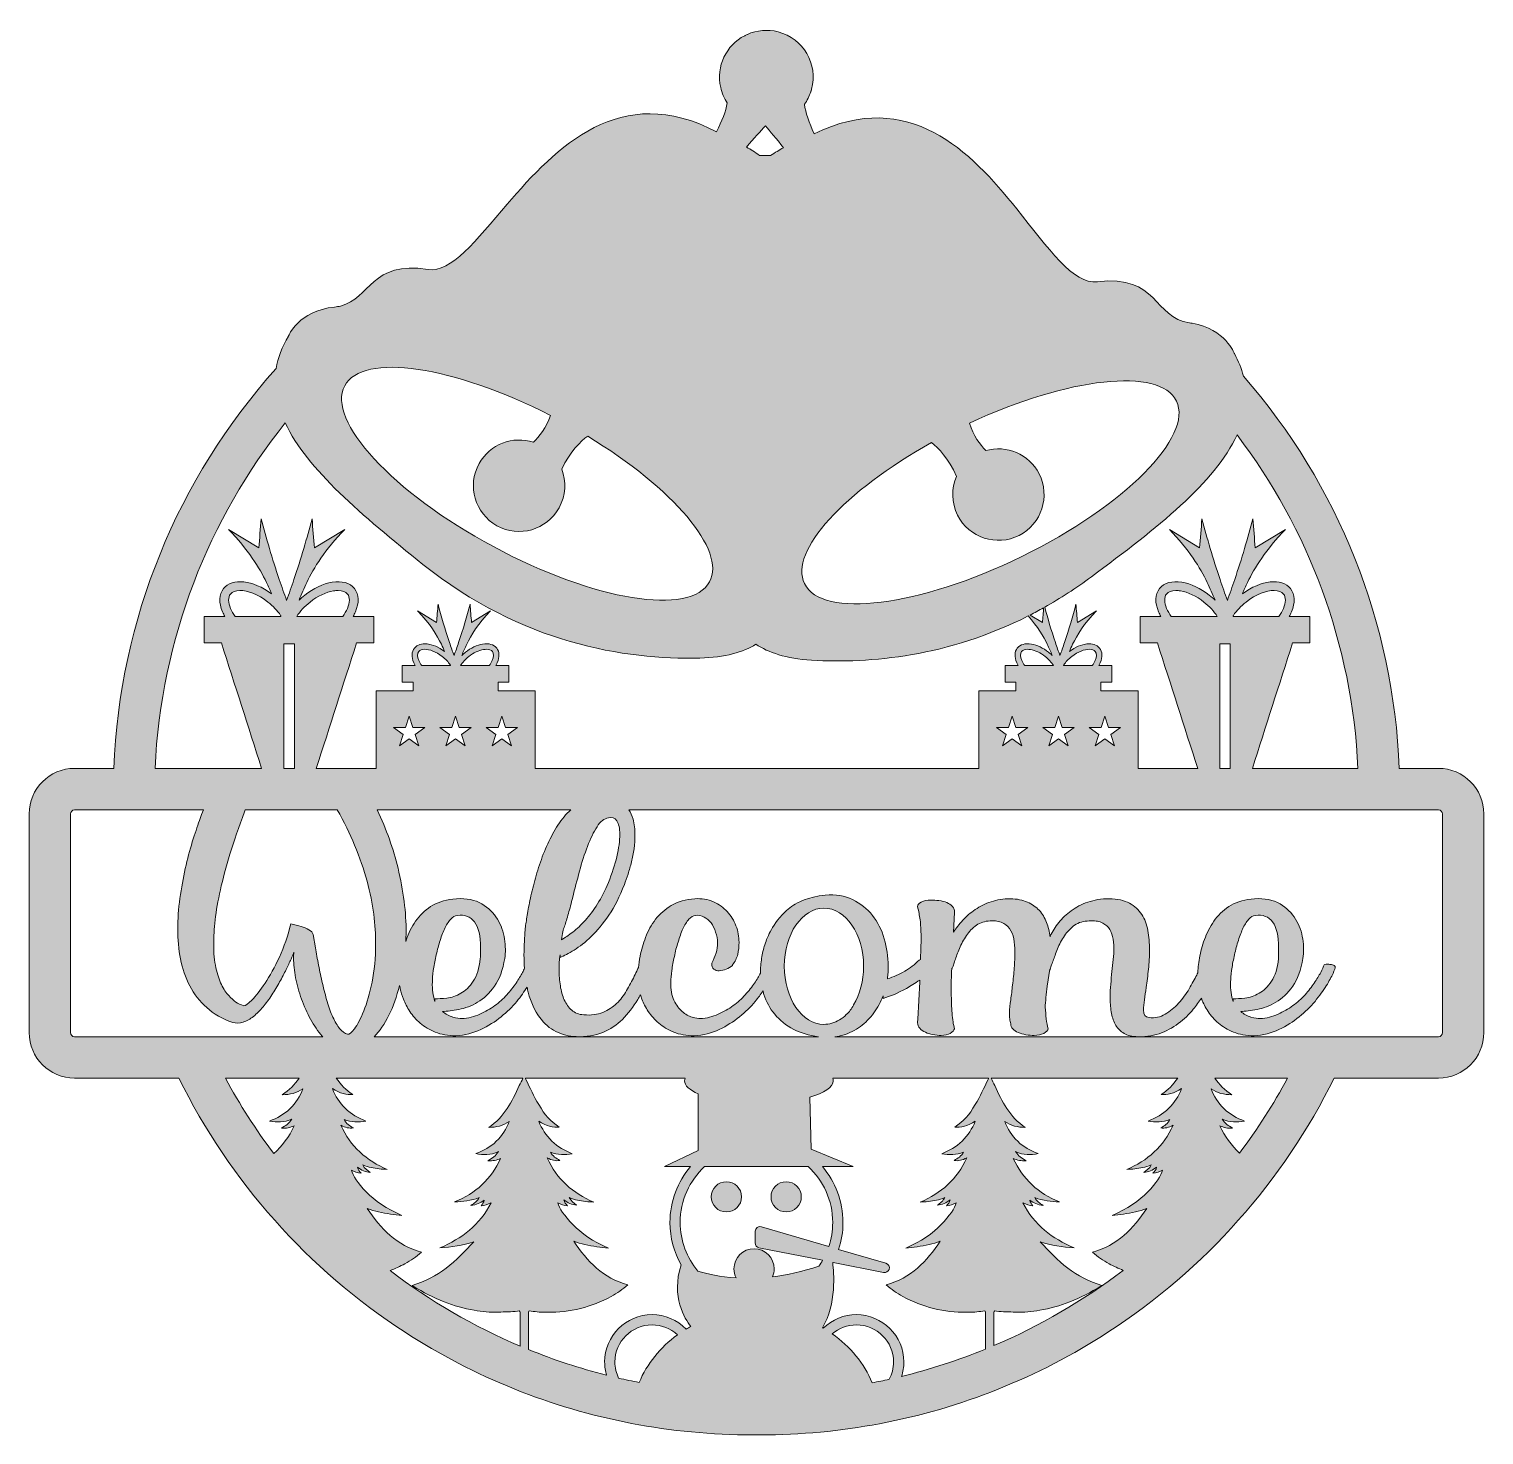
# Model space of a CAD drawing. Extents: x 64 to 1936, y -1904 to -95.
import ezdxf

# ---------------------------------------------------------------- set-up
doc = ezdxf.new("R2010")
doc.units = 0
doc.header["$MEASUREMENT"] = 0
doc.layers.add('Layer 1', color=7, linetype='Continuous')

# ---------------------------------------------------------------- blocks, each defined once
blk = doc.blocks.new('block 2')
at = {"layer": 'Layer 1', "true_color": 0xffffff}
h = blk.add_hatch(color=7, dxfattribs=at)
h.dxf.hatch_style = 2
edge = h.paths.add_edge_path()
edge.add_spline(control_points=[(1877.9, -1046.5), (1877.9, -1046.5), (1827.6, -1046.5), (1827.6, -1046.5), (1819.9, -859), (1749.7, -682.5), (1627, -541.7), (1624.5, -532.1), (1620.7, -522.5), (1615.3, -512.7), (1615.3, -512.7), (1604, -481.2), (1560.9, -473.8), (1559.8, -473.6), (1558.6, -473.4), (1557.5, -473.3), (1511.5, -467), (1517.2, -410.7), (1439, -420.5), (1408, -424.3), (1376.1, -377.2), (1335.3, -326.6), (1275.7, -252.5), (1197, -170.9), (1074.5, -229.9), (1068.3, -216), (1063.4, -202.5), (1062.1, -192.2), (1062.1, -192.2), (1062.1, -192.2), (1062.1, -192.1), (1063.8, -189.7), (1065.4, -187.1), (1066.8, -184.4), (1066.9, -184.3), (1066.9, -184.2), (1066.9, -184.1), (1068.2, -181.5), (1069.3, -178.8), (1070.3, -176), (1070.4, -175.6), (1070.6, -175.1), (1070.7, -174.7), (1070.9, -174), (1071.2, -173.3), (1071.3, -172.6), (1079.8, -140.4), (1060.7, -107.5), (1028.5, -98.9), (1014.7, -95.3), (1000.8, -96.8), (988.7, -102.2), (988.5, -102.2), (988.3, -102.3), (988.2, -102.4), (987.7, -102.6), (987.2, -102.8), (986.7, -103.1), (986.3, -103.3), (985.8, -103.5), (985.3, -103.8), (985.3, -103.8), (985.3, -103.8), (985.2, -103.8), (961.5, -116.1), (948.2, -143.2), (954.3, -170.4), (955.9, -177.8), (958.9, -184.5), (962.8, -190.4), (961.1, -200.7), (955.7, -213.9), (949, -227.5), (825.3, -162.3), (742.5, -247.3), (679.6, -320.6), (639.4, -367.4), (607.3, -409.4), (577.7, -404.6), (504.6, -392.7), (503.4, -442), (465.1, -451.6), (462.7, -452.3), (460.1, -452.7), (457.4, -453), (411.2, -457.5), (398.2, -490.2), (398.2, -490.2), (389.7, -504.3), (384.6, -518.2), (382.3, -532), (254.5, -674.5), (181.2, -854.7), (173.3, -1046.5), (173.3, -1046.5), (122.9, -1046.5), (122.9, -1046.5), (90.7, -1046.5), (64.4, -1072.8), (64.4, -1105.1), (64.4, -1105.1), (64.4, -1386.4), (64.4, -1386.4), (64.4, -1418.7), (90.7, -1445), (122.9, -1445), (122.9, -1445), (257.2, -1445), (257.2, -1445), (322.8, -1578), (423.2, -1690.8), (548.1, -1771.9), (637.3, -1829.7), (736.1, -1869.4), (839.6, -1889.2), (890.6, -1899), (942.8, -1904), (995.5, -1904), (997.2, -1904), (998.8, -1904), (1000.4, -1903.9), (1002.1, -1904), (1003.7, -1904), (1005.3, -1904), (1057.2, -1904), (1108.6, -1899.2), (1158.9, -1889.6), (1263.2, -1870), (1362.8, -1830.2), (1452.7, -1771.9), (1577.7, -1690.8), (1678, -1578), (1743.6, -1445), (1743.6, -1445), (1877.9, -1445), (1877.9, -1445), (1910.2, -1445), (1936.4, -1418.7), (1936.4, -1386.4), (1936.4, -1386.4), (1936.4, -1105.1), (1936.4, -1105.1), (1936.4, -1072.8), (1910.2, -1046.5), (1877.9, -1046.5)], knot_values=[0, 0, 0, 0, 1, 1, 1, 2, 2, 2, 3, 3, 3, 4, 4, 4, 5, 5, 5, 6, 6, 6, 7, 7, 7, 8, 8, 8, 9, 9, 9, 10, 10, 10, 11, 11, 11, 12, 12, 12, 13, 13, 13, 14, 14, 14, 15, 15, 15, 16, 16, 16, 17, 17, 17, 18, 18, 18, 19, 19, 19, 20, 20, 20, 21, 21, 21, 22, 22, 22, 23, 23, 23, 24, 24, 24, 25, 25, 25, 26, 26, 26, 27, 27, 27, 28, 28, 28, 29, 29, 29, 30, 30, 30, 31, 31, 31, 32, 32, 32, 33, 33, 33, 34, 34, 34, 35, 35, 35, 36, 36, 36, 37, 37, 37, 38, 38, 38, 39, 39, 39, 40, 40, 40, 41, 41, 41, 42, 42, 42, 43, 43, 43, 44, 44, 44, 45, 45, 45, 46, 46, 46, 47, 47, 47, 48, 48, 48, 48], degree=3, periodic=1)
edge = h.paths.add_edge_path()
edge.add_spline(control_points=[(1618.8, -617.5), (1710.3, -738), (1767.2, -886.1), (1774.3, -1046.5), (1774.3, -1046.5), (1638.5, -1046.5), (1638.5, -1046.5), (1655.8, -992.7), (1673, -938.8), (1690.2, -885), (1690.2, -885), (1712.4, -885), (1712.4, -885), (1712.4, -885), (1712.4, -851.1), (1712.4, -851.1), (1712.4, -851.1), (1685.8, -851.1), (1685.8, -851.1), (1686.9, -849.1), (1687.9, -847.1), (1688.7, -845.2), (1693.8, -833.3), (1693.4, -822.7), (1687.5, -815.2), (1676.4, -801.1), (1649.6, -804.2), (1625.6, -822), (1627.7, -817.1), (1629.9, -812.1), (1632.3, -807.2), (1641.2, -788.8), (1655.9, -764.7), (1681.1, -739.1), (1681.1, -739.1), (1642.2, -762.9), (1642.2, -762.9), (1641.2, -750.5), (1640.1, -738), (1639.1, -725.5), (1632.6, -750.3), (1624.9, -776.4), (1615.8, -803.5), (1612.7, -812.7), (1609.5, -821.6), (1606.4, -830.4), (1603.2, -821.6), (1600, -812.7), (1596.9, -803.5), (1587.8, -776.4), (1580.1, -750.3), (1573.6, -725.5), (1572.6, -738), (1571.6, -750.5), (1570.5, -762.9), (1570.5, -762.9), (1531.7, -739.1), (1531.7, -739.1), (1556.8, -764.7), (1571.5, -788.8), (1580.4, -807.2), (1584.1, -814.8), (1587.4, -822.6), (1590.5, -830.1), (1588.1, -827.8), (1585.7, -825.7), (1583.1, -823.7), (1571.9, -814.8), (1559.4, -808.9), (1547.8, -807), (1535.1, -804.9), (1524.9, -807.8), (1519.1, -815.2), (1513.2, -822.7), (1512.8, -833.3), (1517.9, -845.2), (1518.7, -847.1), (1519.7, -849.1), (1520.8, -851.1), (1520.8, -851.1), (1494.2, -851.1), (1494.2, -851.1), (1494.2, -851.1), (1494.2, -885), (1494.2, -885), (1494.2, -885), (1516.3, -885), (1516.3, -885), (1533.6, -938.8), (1550.9, -992.7), (1568.2, -1046.5), (1568.2, -1046.5), (1491.4, -1046.5), (1491.4, -1046.5), (1491.4, -1046.5), (1491.4, -946.9), (1491.4, -946.9), (1491.4, -946.9), (1443.6, -946.9), (1443.6, -946.9), (1443.6, -946.9), (1443.6, -935.7), (1443.6, -935.7), (1443.6, -935.7), (1457.6, -935.7), (1457.6, -935.7), (1457.6, -935.7), (1457.6, -914.3), (1457.6, -914.3), (1457.6, -914.3), (1440.8, -914.3), (1440.8, -914.3), (1441.5, -913.1), (1442.2, -911.9), (1442.7, -910.6), (1445.9, -903.1), (1445.6, -896.5), (1441.9, -891.8), (1435, -882.9), (1418.1, -884.9), (1403, -896.1), (1404.3, -893), (1405.7, -889.8), (1407.2, -886.8), (1412.8, -875.2), (1422, -860), (1437.9, -843.9), (1437.9, -843.9), (1413.4, -858.9), (1413.4, -858.9), (1412.8, -851.1), (1412.1, -843.2), (1411.5, -835.4), (1407.4, -851), (1402.6, -867.3), (1396.8, -884.4), (1394.9, -890.2), (1392.9, -895.8), (1390.9, -901.3), (1388.9, -895.8), (1386.9, -890.2), (1385, -884.4), (1379.7, -868.7), (1375.2, -853.5), (1371.3, -839), (1391.3, -827.8), (1411.5, -814.8), (1431.5, -799.9), (1515.6, -737.5), (1590.8, -678.7), (1618.8, -617.5)], knot_values=[0, 0, 0, 0, 1, 1, 1, 2, 2, 2, 3, 3, 3, 4, 4, 4, 5, 5, 5, 6, 6, 6, 7, 7, 7, 8, 8, 8, 9, 9, 9, 10, 10, 10, 11, 11, 11, 12, 12, 12, 13, 13, 13, 14, 14, 14, 15, 15, 15, 16, 16, 16, 17, 17, 17, 18, 18, 18, 19, 19, 19, 20, 20, 20, 21, 21, 21, 22, 22, 22, 23, 23, 23, 24, 24, 24, 25, 25, 25, 26, 26, 26, 27, 27, 27, 28, 28, 28, 29, 29, 29, 30, 30, 30, 31, 31, 31, 32, 32, 32, 33, 33, 33, 34, 34, 34, 35, 35, 35, 36, 36, 36, 37, 37, 37, 38, 38, 38, 39, 39, 39, 40, 40, 40, 41, 41, 41, 42, 42, 42, 43, 43, 43, 44, 44, 44, 45, 45, 45, 46, 46, 46, 47, 47, 47, 48, 48, 48, 49, 49, 49, 50, 50, 50, 50], degree=3, periodic=1)
edge = h.paths.add_edge_path()
edge.add_spline(control_points=[(1614.1, -851.1), (1614, -850.8), (1613.9, -850.6), (1613.8, -850.4), (1613.9, -850.1), (1614, -849.9), (1614.1, -849.6), (1618.2, -843.6), (1623.8, -837.7), (1630.4, -832.5), (1643.4, -822.3), (1656.7, -817.6), (1666.4, -817.6), (1672, -817.6), (1676.4, -819.2), (1678.7, -822.2), (1681.8, -826.2), (1681.7, -833), (1678.4, -840.7), (1676.9, -844.2), (1674.9, -847.7), (1672.4, -851.1), (1672.4, -851.1), (1614.1, -851.1), (1614.1, -851.1)], knot_values=[0, 0, 0, 0, 1, 1, 1, 2, 2, 2, 3, 3, 3, 4, 4, 4, 5, 5, 5, 6, 6, 6, 7, 7, 7, 8, 8, 8, 8], degree=3, periodic=1)
h.paths.add_polyline_path([(1610.1, -886.4), (1610.1, -1046.5), (1596.5, -1046.5), (1596.5, -886.4)])
edge = h.paths.add_edge_path()
edge.add_spline(control_points=[(1593.4, -851.1), (1593.4, -851.1), (1534.2, -851.1), (1534.2, -851.1), (1531.7, -847.7), (1529.7, -844.2), (1528.2, -840.7), (1524.9, -833), (1524.8, -826.2), (1527.9, -822.2), (1530.3, -819.2), (1534.6, -817.6), (1540.2, -817.6), (1542, -817.6), (1543.9, -817.8), (1546, -818.1), (1555.7, -819.7), (1566.4, -824.8), (1576.2, -832.5), (1583.3, -838.1), (1589.2, -844.5), (1593.4, -851.1)], knot_values=[0, 0, 0, 0, 1, 1, 1, 2, 2, 2, 3, 3, 3, 4, 4, 4, 5, 5, 5, 6, 6, 6, 7, 7, 7, 7], degree=3, periodic=1)
h.paths.add_polyline_path([(1460.9, -1017.6), (1448.5, -1008.6), (1436.1, -1017.6), (1440.9, -1003), (1428.5, -994), (1443.8, -994), (1448.5, -979.5), (1453.3, -994), (1468.6, -994), (1456.2, -1003)])
h.paths.add_polyline_path([(1401.4, -1017.6), (1389, -1008.6), (1376.6, -1017.6), (1381.3, -1003), (1368.9, -994), (1384.2, -994), (1389, -979.5), (1393.7, -994), (1409, -994), (1396.6, -1003)])
h.paths.add_polyline_path([(1341.8, -1017.6), (1329.4, -1008.6), (1317, -1017.6), (1321.8, -1003), (1309.4, -994), (1324.7, -994), (1329.4, -979.5), (1334.1, -994), (1349.5, -994), (1337.1, -1003)])
edge = h.paths.add_edge_path()
edge.add_spline(control_points=[(1345.5, -914.3), (1344, -912.2), (1342.7, -910), (1341.8, -907.8), (1339.7, -902.9), (1339.6, -898.7), (1341.6, -896.2), (1343.1, -894.3), (1345.8, -893.3), (1349.3, -893.3), (1350.4, -893.3), (1351.7, -893.4), (1352.9, -893.6), (1359, -894.6), (1365.8, -897.8), (1371.9, -902.6), (1376.4, -906.2), (1380.1, -910.2), (1382.8, -914.3), (1382.8, -914.3), (1345.5, -914.3), (1345.5, -914.3)], knot_values=[0, 0, 0, 0, 1, 1, 1, 2, 2, 2, 3, 3, 3, 4, 4, 4, 5, 5, 5, 6, 6, 6, 7, 7, 7, 7], degree=3, periodic=1)
edge = h.paths.add_edge_path()
edge.add_spline(control_points=[(1395.7, -914.3), (1395.7, -914.2), (1395.6, -914), (1395.6, -913.9), (1395.7, -913.7), (1395.7, -913.6), (1395.8, -913.4), (1398.4, -909.6), (1401.9, -905.9), (1406, -902.6), (1414.2, -896.2), (1422.6, -893.3), (1428.6, -893.3), (1432.2, -893.3), (1434.9, -894.3), (1436.4, -896.2), (1438.4, -898.7), (1438.3, -902.9), (1436.2, -907.8), (1435.3, -910), (1434, -912.2), (1432.4, -914.3), (1432.4, -914.3), (1395.7, -914.3), (1395.7, -914.3)], knot_values=[0, 0, 0, 0, 1, 1, 1, 2, 2, 2, 3, 3, 3, 4, 4, 4, 5, 5, 5, 6, 6, 6, 7, 7, 7, 8, 8, 8, 8], degree=3, periodic=1)
edge = h.paths.add_edge_path()
edge.add_spline(control_points=[(1225.8, -627.3), (1234.3, -634.1), (1247.6, -647.6), (1257.8, -670.8), (1251, -686.3), (1251, -704.6), (1259.2, -720.8), (1273.9, -749.8), (1309.3, -761.4), (1338.3, -746.7), (1367.3, -732), (1378.8, -696.6), (1364.1, -667.6), (1351.1, -642), (1322, -630.1), (1295.4, -637.7), (1288.2, -630.2), (1279, -618.2), (1274.6, -602.4), (1401.6, -543.1), (1519.1, -530), (1540.7, -573.9), (1563, -619.5), (1474, -709), (1341.9, -773.8), (1209.8, -838.6), (1084.6, -854.3), (1062.2, -808.8), (1041.9, -767.4), (1113.4, -689.7), (1225.8, -627.3)], knot_values=[0, 0, 0, 0, 1, 1, 1, 2, 2, 2, 3, 3, 3, 4, 4, 4, 5, 5, 5, 6, 6, 6, 7, 7, 7, 8, 8, 8, 9, 9, 9, 10, 10, 10, 10], degree=3, periodic=1)
edge = h.paths.add_edge_path()
edge.add_spline(control_points=[(1369.9, -839.8), (1369.4, -846.2), (1368.9, -852.6), (1368.4, -858.9), (1368.4, -858.9), (1352.4, -849.2), (1352.4, -849.2), (1358.3, -846.2), (1364.1, -843.1), (1369.9, -839.8)], knot_values=[0, 0, 0, 0, 1, 1, 1, 2, 2, 2, 3, 3, 3, 3], degree=3, periodic=1)
edge = h.paths.add_edge_path()
edge.add_spline(control_points=[(1011.9, -220), (1017.6, -226.4), (1026.3, -236.4), (1035, -248.1), (1029.9, -250.8), (1024.2, -254.1), (1018.3, -258.1), (1014, -258), (1009.6, -258), (1005.3, -258), (1005.3, -258), (1004.4, -258), (1004.4, -258), (998.5, -253.7), (992.9, -250.1), (987.7, -247.2), (997, -235.9), (1005.9, -226.2), (1011.9, -220)], knot_values=[0, 0, 0, 0, 1, 1, 1, 2, 2, 2, 3, 3, 3, 4, 4, 4, 5, 5, 5, 6, 6, 6, 6], degree=3, periodic=1)
edge = h.paths.add_edge_path()
edge.add_spline(control_points=[(470.5, -554.2), (493.7, -511), (610.6, -528.5), (735.3, -592.4), (730.3, -608.1), (720.7, -619.8), (713.3, -627), (686.9, -618.3), (657.4, -629.2), (643.5, -654.3), (627.7, -682.7), (638, -718.5), (666.4, -734.3), (694.8, -750), (730.6, -739.8), (746.3, -711.4), (755.2, -695.4), (755.8, -677.1), (749.7, -661.4), (760.6, -638.5), (774.5, -625.6), (783.2, -619.1), (893.1, -685.7), (961.8, -765.9), (940, -806.5), (915.9, -851.2), (791.4, -830.9), (661.8, -761.2), (532.1, -691.6), (446.5, -598.9), (470.5, -554.2)], knot_values=[0, 0, 0, 0, 1, 1, 1, 2, 2, 2, 3, 3, 3, 4, 4, 4, 5, 5, 5, 6, 6, 6, 7, 7, 7, 8, 8, 8, 9, 9, 9, 10, 10, 10, 10], degree=3, periodic=1)
edge = h.paths.add_edge_path()
edge.add_spline(control_points=[(394, -602.1), (422.2, -661.8), (492.7, -721.1), (571.2, -784), (698.4, -885.8), (830.9, -906.7), (927.4, -904.6), (960.1, -903.8), (983.4, -896.8), (999.6, -886.8), (1015.4, -897.4), (1038.5, -905.3), (1071.2, -907.3), (1147.4, -911.8), (1246.9, -902.6), (1350, -850.4), (1362.2, -864), (1369.7, -876.8), (1374.6, -886.8), (1376.9, -891.5), (1379, -896.4), (1380.9, -901.1), (1379.5, -899.7), (1377.9, -898.4), (1376.3, -897.1), (1369.2, -891.5), (1361.4, -887.8), (1354.1, -886.6), (1346.1, -885.3), (1339.7, -887.1), (1336, -891.8), (1332.3, -896.5), (1332.1, -903.1), (1335.3, -910.6), (1335.8, -911.9), (1336.4, -913.1), (1337.1, -914.3), (1337.1, -914.3), (1320.4, -914.3), (1320.4, -914.3), (1320.4, -914.3), (1320.4, -935.7), (1320.4, -935.7), (1320.4, -935.7), (1334.3, -935.7), (1334.3, -935.7), (1334.3, -935.7), (1334.3, -946.9), (1334.3, -946.9), (1334.3, -946.9), (1286.6, -946.9), (1286.6, -946.9), (1286.6, -946.9), (1286.6, -1046.5), (1286.6, -1046.5), (1286.6, -1046.5), (715.5, -1046.5), (715.5, -1046.5), (715.5, -1046.5), (715.5, -946.9), (715.5, -946.9), (715.5, -946.9), (667.8, -946.9), (667.8, -946.9), (667.8, -946.9), (667.8, -935.7), (667.8, -935.7), (667.8, -935.7), (681.7, -935.7), (681.7, -935.7), (681.7, -935.7), (681.7, -914.3), (681.7, -914.3), (681.7, -914.3), (665, -914.3), (665, -914.3), (665.7, -913.1), (666.3, -911.9), (666.8, -910.6), (670, -903.1), (669.8, -896.5), (666.1, -891.8), (662.4, -887.1), (656, -885.3), (648, -886.6), (640.8, -887.8), (632.9, -891.5), (625.8, -897.1), (624.2, -898.4), (622.7, -899.7), (621.2, -901.1), (623.1, -896.4), (625.2, -891.5), (627.5, -886.8), (633.1, -875.2), (642.4, -860), (658.2, -843.9), (658.2, -843.9), (633.7, -858.9), (633.7, -858.9), (633.1, -851.1), (632.5, -843.2), (631.8, -835.4), (627.7, -851), (622.9, -867.3), (617.1, -884.4), (615.2, -890.2), (613.2, -895.8), (611.2, -901.3), (609.2, -895.8), (607.2, -890.2), (605.3, -884.4), (599.6, -867.3), (594.7, -851), (590.6, -835.4), (590, -843.2), (589.3, -851.1), (588.7, -858.9), (588.7, -858.9), (564.2, -843.9), (564.2, -843.9), (580.1, -860), (589.3, -875.2), (594.9, -886.8), (596.4, -889.8), (597.8, -893), (599.1, -896.1), (584, -884.9), (567.1, -882.9), (560.2, -891.8), (556.5, -896.5), (556.2, -903.1), (559.4, -910.6), (560, -911.9), (560.6, -913.1), (561.3, -914.3), (561.3, -914.3), (544.5, -914.3), (544.5, -914.3), (544.5, -914.3), (544.5, -935.7), (544.5, -935.7), (544.5, -935.7), (558.5, -935.7), (558.5, -935.7), (558.5, -935.7), (558.5, -946.9), (558.5, -946.9), (558.5, -946.9), (510.8, -946.9), (510.8, -946.9), (510.8, -946.9), (510.8, -1046.5), (510.8, -1046.5), (510.8, -1046.5), (433.9, -1046.5), (433.9, -1046.5), (451.2, -992.7), (468.5, -938.8), (485.8, -885), (485.8, -885), (507.9, -885), (507.9, -885), (507.9, -885), (507.9, -851.1), (507.9, -851.1), (507.9, -851.1), (481.3, -851.1), (481.3, -851.1), (482.4, -849.1), (483.4, -847.1), (484.2, -845.2), (489.3, -833.3), (488.9, -822.7), (483.1, -815.2), (477.2, -807.8), (467, -804.9), (454.3, -807), (442.7, -808.9), (430.2, -814.8), (419, -823.7), (416.4, -825.7), (414, -827.8), (411.7, -830.1), (414.7, -822.6), (418, -814.8), (421.7, -807.2), (430.6, -788.8), (445.3, -764.7), (470.5, -739.1), (470.5, -739.1), (431.6, -762.9), (431.6, -762.9), (430.6, -750.5), (429.5, -738), (428.5, -725.5), (422, -750.3), (414.3, -776.4), (405.2, -803.5), (402.1, -812.7), (399, -821.6), (395.8, -830.4), (392.6, -821.6), (389.4, -812.7), (386.3, -803.5), (377.2, -776.4), (369.5, -750.3), (363, -725.5), (362, -738), (361, -750.5), (359.9, -762.9), (359.9, -762.9), (321.1, -739.1), (321.1, -739.1), (346.2, -764.7), (360.9, -788.8), (369.8, -807.2), (372.2, -812.1), (374.4, -817.1), (376.5, -822), (352.5, -804.2), (325.7, -801.1), (314.6, -815.2), (308.7, -822.7), (308.3, -833.3), (313.4, -845.2), (314.3, -847.1), (315.2, -849.1), (316.4, -851.1), (316.4, -851.1), (289.7, -851.1), (289.7, -851.1), (289.7, -851.1), (289.7, -885), (289.7, -885), (289.7, -885), (311.9, -885), (311.9, -885), (329.1, -938.8), (346.4, -992.7), (363.6, -1046.5), (363.6, -1046.5), (226.5, -1046.5), (226.5, -1046.5), (234, -879.1), (295.6, -725.3), (394, -602.1)], knot_values=[0, 0, 0, 0, 1, 1, 1, 2, 2, 2, 3, 3, 3, 4, 4, 4, 5, 5, 5, 6, 6, 6, 7, 7, 7, 8, 8, 8, 9, 9, 9, 10, 10, 10, 11, 11, 11, 12, 12, 12, 13, 13, 13, 14, 14, 14, 15, 15, 15, 16, 16, 16, 17, 17, 17, 18, 18, 18, 19, 19, 19, 20, 20, 20, 21, 21, 21, 22, 22, 22, 23, 23, 23, 24, 24, 24, 25, 25, 25, 26, 26, 26, 27, 27, 27, 28, 28, 28, 29, 29, 29, 30, 30, 30, 31, 31, 31, 32, 32, 32, 33, 33, 33, 34, 34, 34, 35, 35, 35, 36, 36, 36, 37, 37, 37, 38, 38, 38, 39, 39, 39, 40, 40, 40, 41, 41, 41, 42, 42, 42, 43, 43, 43, 44, 44, 44, 45, 45, 45, 46, 46, 46, 47, 47, 47, 48, 48, 48, 49, 49, 49, 50, 50, 50, 51, 51, 51, 52, 52, 52, 53, 53, 53, 54, 54, 54, 55, 55, 55, 56, 56, 56, 57, 57, 57, 58, 58, 58, 59, 59, 59, 60, 60, 60, 61, 61, 61, 62, 62, 62, 63, 63, 63, 64, 64, 64, 65, 65, 65, 66, 66, 66, 67, 67, 67, 68, 68, 68, 69, 69, 69, 70, 70, 70, 71, 71, 71, 72, 72, 72, 73, 73, 73, 74, 74, 74, 75, 75, 75, 76, 76, 76, 77, 77, 77, 78, 78, 78, 79, 79, 79, 80, 80, 80, 81, 81, 81, 82, 82, 82, 82], degree=3, periodic=1)
edge = h.paths.add_edge_path()
edge.add_spline(control_points=[(824.5, -1131.2), (824.5, -1139.7), (823.3, -1149.2), (820.6, -1160.1), (818.2, -1170.7), (814.5, -1181.8), (809.9, -1193.3), (805.6, -1203.7), (800.9, -1212.8), (795.8, -1220.8), (790.7, -1229), (785.5, -1235.9), (780.2, -1241.9), (774.7, -1248), (769.4, -1252.9), (764.1, -1257), (758.8, -1261.1), (753.7, -1264.5), (749.3, -1267), (750.3, -1262.9), (750.9, -1259.4), (751.3, -1256.6), (751.9, -1254.1), (752.5, -1251.7), (753.5, -1249.7), (754.9, -1244.9), (756.6, -1239.5), (758.4, -1233.2), (760.2, -1226.9), (762.1, -1220), (763.9, -1212.2), (766.5, -1201.6), (769.6, -1190.6), (772.6, -1178.9), (775.7, -1167.4), (779.2, -1156.7), (783, -1146.8), (786.7, -1137), (790.7, -1128.5), (795.2, -1121.7), (799.5, -1114.9), (804.4, -1111), (809.9, -1110), (814.5, -1108.6), (818.2, -1110.1), (820.6, -1114.1), (823.3, -1118), (824.5, -1123.7), (824.5, -1131.2)], knot_values=[0, 0, 0, 0, 1, 1, 1, 2, 2, 2, 3, 3, 3, 4, 4, 4, 5, 5, 5, 6, 6, 6, 7, 7, 7, 8, 8, 8, 9, 9, 9, 10, 10, 10, 11, 11, 11, 12, 12, 12, 13, 13, 13, 14, 14, 14, 15, 15, 15, 16, 16, 16, 16], degree=3, periodic=1)
edge = h.paths.add_edge_path()
edge.add_spline(control_points=[(752.7, -1108.8), (747.2, -1115.4), (742.3, -1122.9), (738.1, -1131), (733.6, -1139.3), (729.7, -1147.8), (726.1, -1156.8), (722.6, -1165.8), (719.6, -1175), (716.9, -1184.2), (714.5, -1193.3), (712.2, -1202), (710.2, -1210.3), (708.4, -1218.5), (706.9, -1226.1), (705.7, -1233), (704.7, -1239.8), (703.7, -1245.6), (703.1, -1250.2), (702.5, -1256.5), (702.1, -1262.8), (701.7, -1268.9), (701.4, -1275.1), (701.2, -1280.9), (701.2, -1286.5), (701.2, -1292.5), (701.4, -1298.2), (701.9, -1303.7), (701.2, -1305.4), (700.2, -1307.1), (699.2, -1309.1), (697, -1313.2), (694.3, -1317.8), (691.1, -1322.7), (687.6, -1327.6), (683.8, -1332.7), (679.1, -1337.8), (674.6, -1342.9), (669.5, -1347.5), (663.6, -1351.7), (657.7, -1356), (651.4, -1359.7), (644.3, -1362.7), (637.2, -1366), (629.6, -1367.8), (621.3, -1368.5), (618.5, -1368.5), (614.6, -1367.8), (609.7, -1366.5), (604.8, -1365.1), (600.4, -1362.6), (596.5, -1359.2), (602.2, -1359), (609.3, -1358.2), (617.4, -1356.6), (625.6, -1355.3), (633.7, -1352), (641.6, -1347.3), (649.6, -1342.5), (656.9, -1335.7), (663.2, -1326.9), (669.7, -1317.9), (674, -1305.9), (676.4, -1290.9), (677.6, -1283.5), (677.6, -1275.1), (676.2, -1266), (674.8, -1256.8), (671.8, -1248.3), (667.1, -1240.3), (662.2, -1232.5), (655.5, -1226.1), (646.9, -1220.8), (638.4, -1215.7), (627.4, -1213.5), (614.2, -1214.2), (602.4, -1214.9), (592.2, -1217.8), (584.1, -1222.5), (575.9, -1227.4), (569.2, -1233.4), (563.7, -1240.5), (558.2, -1247.6), (554, -1255.3), (550.9, -1263.6), (550.2, -1265.5), (549.7, -1267.3), (549, -1269.1), (549.1, -1265.2), (549.6, -1261.6), (549.6, -1257.6), (549.6, -1231.9), (546.1, -1204.2), (539.1, -1174.7), (533.3, -1150.3), (524.2, -1125.4), (512.2, -1099.8), (512.2, -1099.8), (761.5, -1099.8), (761.5, -1099.8), (758.4, -1102.5), (755.5, -1105.5), (752.7, -1108.8)], knot_values=[0, 0, 0, 0, 1, 1, 1, 2, 2, 2, 3, 3, 3, 4, 4, 4, 5, 5, 5, 6, 6, 6, 7, 7, 7, 8, 8, 8, 9, 9, 9, 10, 10, 10, 11, 11, 11, 12, 12, 12, 13, 13, 13, 14, 14, 14, 15, 15, 15, 16, 16, 16, 17, 17, 17, 18, 18, 18, 19, 19, 19, 20, 20, 20, 21, 21, 21, 22, 22, 22, 23, 23, 23, 24, 24, 24, 25, 25, 25, 26, 26, 26, 27, 27, 27, 28, 28, 28, 29, 29, 29, 30, 30, 30, 31, 31, 31, 32, 32, 32, 33, 33, 33, 34, 34, 34, 34], degree=3, periodic=1)
edge = h.paths.add_edge_path()
edge.add_spline(control_points=[(1048.3, -1382.3), (1057.2, -1387.1), (1067.9, -1390), (1080.1, -1391.7), (1080.1, -1391.7), (508.4, -1391.7), (508.4, -1391.7), (515.5, -1384.4), (521.8, -1375.3), (527.4, -1364.1), (533, -1353.1), (537.4, -1340), (541.1, -1325.7), (541.3, -1326.9), (541.6, -1328.3), (542, -1330.1), (542.8, -1334.1), (544.2, -1338.6), (546.2, -1343.6), (548.1, -1348.6), (550.9, -1353.9), (554.4, -1359.3), (557.8, -1364.8), (562.3, -1369.7), (567.8, -1374.3), (573.1, -1379), (579.6, -1382.8), (587.1, -1385.8), (594.5, -1388.9), (603.4, -1390.4), (613.6, -1390.6), (625.2, -1389.7), (635.7, -1387), (645.5, -1382.4), (655.3, -1377.8), (664, -1372.4), (671.8, -1366.1), (679.3, -1360), (686.2, -1353.2), (691.9, -1346.3), (697.2, -1339.8), (701.4, -1333.7), (705.1, -1327.9), (705.7, -1330.1), (706.1, -1332.5), (706.7, -1334.6), (710.2, -1347.6), (715.1, -1358.3), (721.2, -1366.6), (727.3, -1375), (734.4, -1381.1), (742.3, -1385.1), (750.5, -1389), (759, -1391.3), (768.2, -1391.6), (781.4, -1392.1), (793, -1390.4), (802.5, -1386.3), (812.1, -1382.3), (820.6, -1376.5), (828, -1369.4), (835.1, -1362.1), (841.8, -1353.6), (847.7, -1343.7), (848.9, -1341.9), (849.9, -1339.8), (851.2, -1337.8), (851.8, -1339.8), (852.2, -1341.3), (853, -1343.6), (854.8, -1348.6), (857.7, -1353.9), (861.1, -1359.3), (864.8, -1364.8), (869.3, -1369.7), (874.6, -1374.3), (880, -1379), (886.4, -1382.8), (893.9, -1385.8), (901.4, -1388.9), (910.1, -1390.4), (920.3, -1390.6), (931.9, -1389.7), (942.7, -1387), (952.5, -1382.4), (962, -1377.8), (970.8, -1372.4), (978.5, -1366.1), (986.2, -1360), (992.9, -1353.2), (998.8, -1346.3), (1002.5, -1341.5), (1005.8, -1337.1), (1008.8, -1332.7), (1009.2, -1334.4), (1009.4, -1335.9), (1009.8, -1337.4), (1012.9, -1346.8), (1017.6, -1355.3), (1023.9, -1362.7), (1030.2, -1370.4), (1038.3, -1377), (1048.3, -1382.3)], knot_values=[0, 0, 0, 0, 1, 1, 1, 2, 2, 2, 3, 3, 3, 4, 4, 4, 5, 5, 5, 6, 6, 6, 7, 7, 7, 8, 8, 8, 9, 9, 9, 10, 10, 10, 11, 11, 11, 12, 12, 12, 13, 13, 13, 14, 14, 14, 15, 15, 15, 16, 16, 16, 17, 17, 17, 18, 18, 18, 19, 19, 19, 20, 20, 20, 21, 21, 21, 22, 22, 22, 23, 23, 23, 24, 24, 24, 25, 25, 25, 26, 26, 26, 27, 27, 27, 28, 28, 28, 29, 29, 29, 30, 30, 30, 31, 31, 31, 32, 32, 32, 33, 33, 33, 34, 34, 34, 34], degree=3, periodic=1)
edge = h.paths.add_edge_path()
edge.add_spline(control_points=[(1036.1, -1301.1), (1036.1, -1259.7), (1059, -1226.3), (1087.1, -1226.3), (1115.4, -1226.3), (1138.2, -1259.7), (1138.2, -1301.1), (1138.2, -1320), (1133.3, -1337.3), (1125.4, -1350.5), (1125.4, -1350.7), (1125.4, -1350.8), (1125.2, -1351), (1122.7, -1355.8), (1119.7, -1359.9), (1116, -1363.2), (1113.4, -1366), (1110.3, -1368.2), (1107.1, -1369.9), (1101, -1373.8), (1094.2, -1375.8), (1087.1, -1375.8), (1059, -1375.8), (1036.1, -1342.4), (1036.1, -1301.1)], knot_values=[0, 0, 0, 0, 1, 1, 1, 2, 2, 2, 3, 3, 3, 4, 4, 4, 5, 5, 5, 6, 6, 6, 7, 7, 7, 8, 8, 8, 8], degree=3, periodic=1)
edge = h.paths.add_edge_path()
edge.add_spline(control_points=[(303.9, -1241.3), (305.2, -1229.7), (307.4, -1216.9), (310.5, -1202.9), (313.7, -1188.9), (317.8, -1173.5), (322.9, -1156.8), (328, -1140.1), (334.3, -1121.9), (341.7, -1102.2), (342, -1101.4), (342.2, -1100.5), (342.3, -1099.8), (342.3, -1099.8), (461, -1099.8), (461, -1099.8), (469.6, -1115.3), (477.2, -1130.5), (483.2, -1145.1), (489.9, -1161.2), (495.2, -1176.7), (499.3, -1191.6), (503.3, -1206.4), (506.1, -1220.6), (507.8, -1234.1), (509.4, -1247.5), (510.3, -1260.3), (510.3, -1272.2), (510.3, -1290.4), (508.7, -1306.8), (505.7, -1321.4), (502.6, -1336.1), (499.1, -1348.4), (495.1, -1358.5), (491, -1368.7), (487, -1376.3), (483.1, -1381.6), (479.1, -1386.8), (476.2, -1389.1), (474.2, -1388.6), (470.5, -1387.6), (467.2, -1385.2), (464, -1381.2), (460.9, -1377.3), (458, -1372.4), (455.3, -1366.5), (452.5, -1360.6), (450.1, -1353.9), (448, -1346.5), (445.8, -1339.1), (443.8, -1331.3), (441.9, -1323.4), (440, -1315.4), (438.3, -1307.5), (436.9, -1299.6), (435.4, -1291.6), (434, -1284.3), (432.9, -1277.4), (432.9, -1277.4), (429.9, -1260.3), (429.9, -1260.3), (429.3, -1257.9), (427.4, -1255.9), (424.4, -1254.2), (421.3, -1252.4), (418.1, -1251), (414.6, -1249.9), (410.5, -1248.6), (406, -1247.5), (401, -1246.6), (397.4, -1262), (392.5, -1276.3), (386.4, -1289.2), (380.3, -1302.2), (374.2, -1313.4), (368, -1322.8), (361.8, -1332.1), (356.2, -1339.4), (351.1, -1344.5), (346, -1349.7), (342.6, -1352.1), (340.9, -1351.8), (340.8, -1351.8), (339.7, -1351.5), (337.7, -1350.9), (335.7, -1350.3), (333.3, -1349), (330.4, -1347.1), (327.6, -1345.2), (324.5, -1342.4), (321.2, -1338.8), (317.9, -1335.3), (314.8, -1330.5), (311.9, -1324.6), (309, -1318.7), (306.6, -1311.5), (304.7, -1303.1), (302.8, -1294.6), (301.9, -1284.5), (301.9, -1272.6), (301.9, -1263.3), (302.5, -1252.8), (303.9, -1241.3)], knot_values=[0, 0, 0, 0, 1, 1, 1, 2, 2, 2, 3, 3, 3, 4, 4, 4, 5, 5, 5, 6, 6, 6, 7, 7, 7, 8, 8, 8, 9, 9, 9, 10, 10, 10, 11, 11, 11, 12, 12, 12, 13, 13, 13, 14, 14, 14, 15, 15, 15, 16, 16, 16, 17, 17, 17, 18, 18, 18, 19, 19, 19, 20, 20, 20, 21, 21, 21, 22, 22, 22, 23, 23, 23, 24, 24, 24, 25, 25, 25, 26, 26, 26, 27, 27, 27, 28, 28, 28, 29, 29, 29, 30, 30, 30, 31, 31, 31, 32, 32, 32, 33, 33, 33, 34, 34, 34, 34], degree=3, periodic=1)
edge = h.paths.add_edge_path()
edge.add_spline(control_points=[(388, -851.1), (388, -851.1), (329.7, -851.1), (329.7, -851.1), (327.2, -847.7), (325.2, -844.2), (323.7, -840.7), (320.4, -833), (320.3, -826.2), (323.4, -822.2), (325.8, -819.2), (330.1, -817.6), (335.7, -817.6), (345.4, -817.6), (358.7, -822.3), (371.7, -832.5), (378.3, -837.7), (383.9, -843.6), (388, -849.6), (388.1, -849.9), (388.2, -850.1), (388.3, -850.4), (388.2, -850.6), (388.1, -850.8), (388, -851.1)], knot_values=[0, 0, 0, 0, 1, 1, 1, 2, 2, 2, 3, 3, 3, 4, 4, 4, 5, 5, 5, 6, 6, 6, 7, 7, 7, 8, 8, 8, 8], degree=3, periodic=1)
h.paths.add_polyline_path([(392, -1046.5), (392, -886.4), (405.7, -886.4), (405.7, -1046.5)])
edge = h.paths.add_edge_path()
edge.add_spline(control_points=[(583.3, -1321.3), (583.3, -1317.2), (583.7, -1312.3), (584.5, -1306.5), (585.5, -1300.8), (586.5, -1294.8), (587.9, -1288.6), (589.2, -1282.3), (590.8, -1276.2), (592.6, -1270.1), (594.5, -1263.8), (596.7, -1258.2), (598.9, -1253.2), (601.2, -1248.2), (603.8, -1244.1), (606.5, -1240.9), (609.3, -1237.6), (612.4, -1235.9), (615.4, -1235.6), (625, -1234.4), (632.3, -1237.3), (637.4, -1244.1), (642.7, -1251), (645.3, -1262.1), (645.3, -1277.3), (645.3, -1277.3), (645.3, -1284.1), (645.3, -1284.1), (645.3, -1286.3), (645.1, -1288.7), (644.9, -1291.1), (643.7, -1303.7), (640.6, -1313.3), (635.9, -1320.3), (631.1, -1327.4), (625.8, -1332.5), (619.9, -1335.9), (614, -1339.3), (607.9, -1341.3), (601.8, -1342), (595.7, -1342.7), (590.8, -1343), (586.7, -1342.9), (586.7, -1342.9), (586.7, -1346.3), (586.7, -1346.3), (585.5, -1342.7), (584.5, -1339), (583.9, -1334.9), (583.3, -1330.8), (583.1, -1326.2), (583.3, -1321.3)], knot_values=[0, 0, 0, 0, 1, 1, 1, 2, 2, 2, 3, 3, 3, 4, 4, 4, 5, 5, 5, 6, 6, 6, 7, 7, 7, 8, 8, 8, 9, 9, 9, 10, 10, 10, 11, 11, 11, 12, 12, 12, 13, 13, 13, 14, 14, 14, 15, 15, 15, 16, 16, 16, 17, 17, 17, 17], degree=3, periodic=1)
h.paths.add_polyline_path([(685.1, -1017.6), (672.7, -1008.6), (660.3, -1017.6), (665, -1003), (652.7, -994), (668, -994), (672.7, -979.5), (677.4, -994), (692.8, -994), (680.4, -1003)])
edge = h.paths.add_edge_path()
edge.add_spline(control_points=[(660.4, -907.8), (659.4, -910), (658.2, -912.2), (656.6, -914.3), (656.6, -914.3), (619.4, -914.3), (619.4, -914.3), (622, -910.2), (625.7, -906.2), (630.2, -902.6), (636.3, -897.8), (643.1, -894.6), (649.2, -893.6), (650.5, -893.4), (651.7, -893.3), (652.8, -893.3), (656.3, -893.3), (659.1, -894.3), (660.5, -896.2), (662.5, -898.7), (662.5, -902.9), (660.4, -907.8)], knot_values=[0, 0, 0, 0, 1, 1, 1, 2, 2, 2, 3, 3, 3, 4, 4, 4, 5, 5, 5, 6, 6, 6, 7, 7, 7, 7], degree=3, periodic=1)
h.paths.add_polyline_path([(633.2, -994), (620.8, -1003), (625.5, -1017.6), (613.1, -1008.6), (600.8, -1017.6), (605.5, -1003), (593.1, -994), (608.4, -994), (613.1, -979.5), (617.9, -994)])
edge = h.paths.add_edge_path()
edge.add_spline(control_points=[(606.4, -914.3), (606.4, -914.3), (569.7, -914.3), (569.7, -914.3), (568.1, -912.2), (566.9, -910), (565.9, -907.8), (563.8, -902.9), (563.8, -898.7), (565.7, -896.2), (567.2, -894.3), (569.9, -893.3), (573.5, -893.3), (579.5, -893.3), (587.9, -896.2), (596.1, -902.6), (600.2, -905.9), (603.7, -909.6), (606.3, -913.4), (606.4, -913.6), (606.5, -913.7), (606.5, -913.9), (606.5, -914), (606.4, -914.2), (606.4, -914.3)], knot_values=[0, 0, 0, 0, 1, 1, 1, 2, 2, 2, 3, 3, 3, 4, 4, 4, 5, 5, 5, 6, 6, 6, 7, 7, 7, 8, 8, 8, 8], degree=3, periodic=1)
h.paths.add_polyline_path([(573.6, -994), (561.2, -1003), (566, -1017.6), (553.6, -1008.6), (541.2, -1017.6), (545.9, -1003), (533.5, -994), (548.8, -994), (553.6, -979.5), (558.3, -994)])
edge = h.paths.add_edge_path()
edge.add_spline(control_points=[(408.7, -851.1), (412.9, -844.5), (418.8, -838.1), (425.9, -832.5), (435.7, -824.8), (446.4, -819.7), (456.1, -818.1), (458.2, -817.8), (460.1, -817.6), (461.9, -817.6), (467.5, -817.6), (471.9, -819.2), (474.2, -822.2), (477.4, -826.2), (477.2, -833), (473.9, -840.7), (472.4, -844.2), (470.4, -847.7), (468, -851.1), (468, -851.1), (408.7, -851.1), (408.7, -851.1)], knot_values=[0, 0, 0, 0, 1, 1, 1, 2, 2, 2, 3, 3, 3, 4, 4, 4, 5, 5, 5, 6, 6, 6, 7, 7, 7, 7], degree=3, periodic=1)
edge = h.paths.add_edge_path()
edge.add_spline(control_points=[(388, -1501.3), (392.8, -1501), (397.5, -1500), (402.6, -1497.6), (399.3, -1503.4), (394.6, -1506.2), (389, -1509.3), (395.5, -1509.8), (400.6, -1508.7), (405.6, -1506.2), (399, -1520.5), (390.1, -1532.4), (379.2, -1542.1), (356.2, -1511.5), (335.4, -1479.1), (317, -1445), (317, -1445), (411.9, -1445), (411.9, -1445), (406.1, -1453.1), (399.3, -1460.5), (390.2, -1466.4), (400, -1466.2), (408.8, -1464.5), (416.6, -1458.6), (413.2, -1468.7), (407.5, -1477.1), (400, -1484.3), (392.5, -1491.5), (383.6, -1496.6), (373.7, -1500.2), (378.5, -1501.4), (383.2, -1501.5), (388, -1501.3)], knot_values=[0, 0, 0, 0, 1, 1, 1, 2, 2, 2, 3, 3, 3, 4, 4, 4, 5, 5, 5, 6, 6, 6, 7, 7, 7, 8, 8, 8, 9, 9, 9, 10, 10, 10, 11, 11, 11, 11], degree=3, periodic=1)
edge = h.paths.add_edge_path()
edge.add_spline(control_points=[(122.9, -1391.7), (120, -1391.7), (117.6, -1389.3), (117.6, -1386.4), (117.6, -1386.4), (117.6, -1105.1), (117.6, -1105.1), (117.6, -1102.2), (120, -1099.8), (122.9, -1099.8), (122.9, -1099.8), (288.7, -1099.8), (288.7, -1099.8), (287.2, -1103.6), (285.5, -1107.9), (283.6, -1113.4), (280.8, -1121.2), (277.7, -1130.5), (274.4, -1141.1), (271.1, -1151.8), (268.1, -1163.2), (265.4, -1175.5), (262.7, -1187.7), (260.4, -1200.5), (258.5, -1213.8), (256.6, -1227.2), (255.7, -1240.4), (255.7, -1253.5), (255.7, -1266.5), (256.9, -1279.3), (259.2, -1291.7), (261.6, -1304.2), (265.6, -1315.7), (271.1, -1326.3), (276.6, -1336.9), (283.9, -1346.2), (292.9, -1354.3), (301.8, -1362.5), (313, -1368.8), (326.4, -1373.3), (330.8, -1374.5), (335.3, -1374.4), (339.8, -1372.9), (344.4, -1371.4), (348.8, -1368.9), (353.1, -1365.6), (357.3, -1362.2), (361.5, -1358.1), (365.4, -1353.3), (369.4, -1348.5), (373.2, -1343.4), (376.8, -1337.9), (380.4, -1332.5), (383.7, -1327), (386.8, -1321.3), (389.8, -1315.7), (392.6, -1310.4), (395.1, -1305.4), (397.5, -1300.5), (399.6, -1296), (401.4, -1292.1), (403.1, -1288.2), (404.4, -1285.2), (405.2, -1283.1), (404.9, -1284.4), (404.7, -1285.6), (404.7, -1286.9), (404.7, -1288.1), (404.7, -1289.4), (404.7, -1290.8), (404.7, -1298.5), (405.6, -1306.9), (407.4, -1316), (409.2, -1325), (411.8, -1334.1), (415, -1343.2), (418.2, -1352.3), (422.1, -1361), (426.6, -1369.3), (431.1, -1377.6), (436.1, -1384.8), (441.5, -1391), (441.8, -1391.3), (442, -1391.5), (442.3, -1391.7), (442.3, -1391.7), (122.9, -1391.7), (122.9, -1391.7)], knot_values=[0, 0, 0, 0, 1, 1, 1, 2, 2, 2, 3, 3, 3, 4, 4, 4, 5, 5, 5, 6, 6, 6, 7, 7, 7, 8, 8, 8, 9, 9, 9, 10, 10, 10, 11, 11, 11, 12, 12, 12, 13, 13, 13, 14, 14, 14, 15, 15, 15, 16, 16, 16, 17, 17, 17, 18, 18, 18, 19, 19, 19, 20, 20, 20, 21, 21, 21, 22, 22, 22, 23, 23, 23, 24, 24, 24, 25, 25, 25, 26, 26, 26, 27, 27, 27, 28, 28, 28, 29, 29, 29, 29], degree=3, periodic=1)
edge = h.paths.add_edge_path()
edge.add_spline(control_points=[(682.2, -1500.6), (678.8, -1510.7), (673.1, -1519.1), (665.6, -1526.3), (658.1, -1533.5), (649.1, -1538.6), (639.3, -1542.1), (644.1, -1543.4), (648.8, -1543.5), (653.5, -1543.3), (658.4, -1543), (663.1, -1542), (668.2, -1539.6), (664.9, -1545.3), (660.2, -1548.2), (654.6, -1551.2), (661.1, -1551.7), (666.2, -1550.7), (671.2, -1548.2), (658.9, -1574.8), (639.2, -1593.4), (611.9, -1604.2), (622.5, -1603.8), (633, -1602.9), (643.5, -1598.7), (641, -1603.5), (637.5, -1606), (632.9, -1608.8), (639.8, -1607.9), (645, -1605.4), (650.1, -1602.1), (649.8, -1605.3), (647.2, -1606.8), (646.2, -1609.4), (650.7, -1609.4), (654.2, -1607.1), (658.9, -1605.5), (644.2, -1634), (621.1, -1651.4), (593.1, -1663.3), (607.9, -1662.3), (622.5, -1660.5), (636.6, -1655.5), (614.6, -1680.3), (590.7, -1702.3), (557.3, -1711.7), (557.6, -1712.2), (558.2, -1712.4), (558.7, -1712.7), (571.4, -1720.6), (584.7, -1727.3), (598.6, -1732.9), (611.1, -1737.9), (624.1, -1741.4), (637.2, -1743.6), (647.4, -1745.3), (657.6, -1746.9), (668.1, -1746.1), (676.4, -1745.5), (684.8, -1746.2), (693, -1744.7), (696, -1744.1), (696.4, -1745.3), (696.4, -1747.9), (696.3, -1761.8), (696.3, -1775.8), (696.3, -1789.8), (636.7, -1764.5), (580.4, -1731.8), (528.9, -1692.6), (535.3, -1690.1), (541.7, -1687.2), (547.9, -1683.8), (555.5, -1679.6), (562.7, -1674.9), (569.5, -1668.9), (537.6, -1660.5), (516.9, -1638.7), (499.6, -1612.7), (504.4, -1614.6), (509.2, -1616.2), (514.1, -1617.2), (519.2, -1618.3), (524.3, -1619.2), (529.5, -1620), (534.4, -1620.7), (539.3, -1621.1), (544.2, -1621.7), (504.8, -1605.5), (483, -1576.5), (479.1, -1563.5), (482.9, -1565.4), (486.8, -1567.3), (491.8, -1567.4), (489.5, -1565), (487.6, -1563.1), (486.9, -1559.6), (492, -1563.6), (497.2, -1565.8), (503.1, -1566.4), (499.6, -1563.8), (496.1, -1561.3), (493.8, -1556.7), (497.6, -1558.2), (501, -1559.4), (504.5, -1560), (508, -1560.6), (511.5, -1561.3), (515, -1561.7), (518.4, -1562.1), (521.9, -1562.2), (525.3, -1562.5), (512.1, -1557), (500.3, -1549.7), (490, -1540), (479.8, -1530.4), (471.6, -1519.3), (465.5, -1505.5), (471.2, -1508.7), (476.3, -1509.8), (481.7, -1509), (476.8, -1506.3), (472.5, -1503.3), (469.7, -1498.3), (479, -1501.8), (488.3, -1502), (497.8, -1500.2), (487.9, -1496.4), (479, -1491.4), (471.4, -1484), (463.9, -1476.7), (458.5, -1468.1), (454.7, -1458.5), (464.2, -1464.4), (473.6, -1467.2), (481, -1466), (471.8, -1460.1), (465.7, -1453.8), (459.7, -1445), (459.7, -1445), (699.7, -1445), (699.7, -1445), (698.4, -1448.3), (696.7, -1451.5), (695.1, -1454.7), (685.6, -1475), (675.9, -1495.3), (655.8, -1508.4), (665.6, -1508.2), (674.4, -1506.5), (682.2, -1500.6)], knot_values=[0, 0, 0, 0, 1, 1, 1, 2, 2, 2, 3, 3, 3, 4, 4, 4, 5, 5, 5, 6, 6, 6, 7, 7, 7, 8, 8, 8, 9, 9, 9, 10, 10, 10, 11, 11, 11, 12, 12, 12, 13, 13, 13, 14, 14, 14, 15, 15, 15, 16, 16, 16, 17, 17, 17, 18, 18, 18, 19, 19, 19, 20, 20, 20, 21, 21, 21, 22, 22, 22, 23, 23, 23, 24, 24, 24, 25, 25, 25, 26, 26, 26, 27, 27, 27, 28, 28, 28, 29, 29, 29, 30, 30, 30, 31, 31, 31, 32, 32, 32, 33, 33, 33, 34, 34, 34, 35, 35, 35, 36, 36, 36, 37, 37, 37, 38, 38, 38, 39, 39, 39, 40, 40, 40, 41, 41, 41, 42, 42, 42, 43, 43, 43, 44, 44, 44, 45, 45, 45, 46, 46, 46, 47, 47, 47, 48, 48, 48, 49, 49, 49, 50, 50, 50, 50], degree=3, periodic=1)
edge = h.paths.add_edge_path()
edge.add_spline(control_points=[(849.4, -1836.6), (840.6, -1834.9), (831.8, -1833), (823, -1831), (819.9, -1824.6), (818.2, -1817.6), (818.2, -1810.2), (818.2, -1783.9), (839.7, -1762.5), (866, -1762.5), (878.3, -1762.5), (889.9, -1767.1), (898.7, -1775.4), (876.6, -1791.4), (859.4, -1812.5), (849.4, -1836.6)], knot_values=[0, 0, 0, 0, 1, 1, 1, 2, 2, 2, 3, 3, 3, 4, 4, 4, 5, 5, 5, 5], degree=3, periodic=1)
edge = h.paths.add_edge_path()
edge.add_spline(control_points=[(909.9, -1768), (898.4, -1756), (882.7, -1749.3), (866, -1749.3), (832.4, -1749.3), (805, -1776.6), (805, -1810.2), (805, -1816.1), (805.9, -1821.8), (807.4, -1827.2), (773.1, -1818.5), (739.6, -1807.4), (707, -1794.2), (706.9, -1778.8), (707, -1763.4), (706.9, -1748), (706.9, -1745), (707.6, -1744.2), (710.6, -1744.7), (717.5, -1745.9), (724.4, -1746.2), (731.3, -1746.3), (760.5, -1746.6), (787.9, -1739.9), (813.5, -1725.8), (821.1, -1721.6), (828.3, -1716.9), (835, -1710.9), (803.2, -1702.5), (782.5, -1680.7), (765.2, -1654.7), (770, -1656.6), (774.8, -1658.2), (779.7, -1659.2), (784.8, -1660.3), (789.9, -1661.2), (795.1, -1662), (799.9, -1662.7), (804.9, -1663.1), (809.8, -1663.7), (770.4, -1647.5), (748.6, -1618.5), (744.7, -1605.5), (748.5, -1607.4), (752.4, -1609.3), (757.3, -1609.4), (755.1, -1607), (753.2, -1605), (752.4, -1601.6), (757.5, -1605.5), (762.8, -1607.8), (768.7, -1608.4), (765.2, -1605.8), (761.7, -1603.3), (759.4, -1598.7), (763.2, -1600.2), (766.6, -1601.4), (770.1, -1602), (773.6, -1602.6), (777.1, -1603.3), (780.6, -1603.7), (784, -1604.1), (787.5, -1604.2), (790.9, -1604.4), (777.7, -1599), (765.9, -1591.7), (755.6, -1582), (745.4, -1572.4), (737.2, -1561.3), (731.1, -1547.5), (736.8, -1550.7), (741.8, -1551.8), (747.2, -1550.9), (742.4, -1548.3), (738, -1545.3), (735.3, -1540.3), (744.6, -1543.8), (753.9, -1544), (763.4, -1542.2), (753.5, -1538.4), (744.6, -1533.3), (737, -1526), (729.5, -1518.7), (724.1, -1510.1), (720.3, -1500.5), (729.8, -1506.4), (739.2, -1509.2), (746.6, -1508), (734.8, -1500.5), (728.2, -1492.4), (720.2, -1479.1), (714, -1468.6), (709, -1457.6), (703.7, -1446.7), (703.5, -1446.1), (703.2, -1445.5), (703, -1445), (703, -1445), (908.5, -1445), (908.5, -1445), (908.1, -1446.1), (907.9, -1447.2), (907.9, -1448.3), (907.9, -1454.6), (914.4, -1460.4), (925.5, -1465.2), (925.5, -1465.2), (925.5, -1538), (925.5, -1538), (925.5, -1538), (882.2, -1558.8), (882.2, -1558.8), (882.2, -1558.8), (915.5, -1558.8), (915.5, -1558.8), (899, -1578.2), (889, -1603.3), (889, -1630.7), (889, -1650.5), (894.3, -1669.1), (903.3, -1685.1), (890.4, -1726.7), (907.9, -1754.5), (915.9, -1764.5), (913.9, -1765.6), (911.9, -1766.8), (909.9, -1768)], knot_values=[0, 0, 0, 0, 1, 1, 1, 2, 2, 2, 3, 3, 3, 4, 4, 4, 5, 5, 5, 6, 6, 6, 7, 7, 7, 8, 8, 8, 9, 9, 9, 10, 10, 10, 11, 11, 11, 12, 12, 12, 13, 13, 13, 14, 14, 14, 15, 15, 15, 16, 16, 16, 17, 17, 17, 18, 18, 18, 19, 19, 19, 20, 20, 20, 21, 21, 21, 22, 22, 22, 23, 23, 23, 24, 24, 24, 25, 25, 25, 26, 26, 26, 27, 27, 27, 28, 28, 28, 29, 29, 29, 30, 30, 30, 31, 31, 31, 32, 32, 32, 33, 33, 33, 34, 34, 34, 35, 35, 35, 36, 36, 36, 37, 37, 37, 38, 38, 38, 39, 39, 39, 40, 40, 40, 41, 41, 41, 42, 42, 42, 42], degree=3, periodic=1)
edge = h.paths.add_edge_path()
edge.add_spline(control_points=[(1021, -1700.7), (1022.4, -1697.5), (1023.1, -1694), (1023.1, -1690.4), (1023.1, -1676.1), (1011.5, -1664.5), (997.3, -1664.5), (983, -1664.5), (971.4, -1676.1), (971.4, -1690.4), (971.4, -1694.6), (972.4, -1698.5), (974.2, -1702), (953.5, -1700.7), (936.7, -1696.9), (924.8, -1693.2), (910.7, -1676.2), (902.2, -1654.4), (902.2, -1630.7), (902.2, -1602.3), (914.4, -1576.7), (933.7, -1558.8), (933.7, -1558.8), (1067, -1558.8), (1067, -1558.8), (1086.3, -1576.7), (1098.5, -1602.3), (1098.5, -1630.7), (1098.5, -1641.5), (1096.7, -1651.9), (1093.4, -1661.6), (1093.4, -1661.6), (1006.7, -1636.2), (1006.7, -1636.2), (1002.8, -1635.1), (998.9, -1638), (998.9, -1642.1), (998.9, -1642.1), (998.7, -1657.1), (998.7, -1657.1), (998.6, -1660), (1000.7, -1662.6), (1003.6, -1663.2), (1003.6, -1663.2), (1085.5, -1679.4), (1085.5, -1679.4), (1084, -1682), (1082.4, -1684.5), (1080.8, -1686.9), (1059.3, -1694.2), (1039.2, -1698.4), (1021, -1700.7)], knot_values=[0, 0, 0, 0, 1, 1, 1, 2, 2, 2, 3, 3, 3, 4, 4, 4, 5, 5, 5, 6, 6, 6, 7, 7, 7, 8, 8, 8, 9, 9, 9, 10, 10, 10, 11, 11, 11, 12, 12, 12, 13, 13, 13, 14, 14, 14, 15, 15, 15, 16, 16, 16, 17, 17, 17, 17], degree=3, periodic=1)
edge = h.paths.add_edge_path()
edge.add_spline(control_points=[(1171.2, -1832.5), (1163.9, -1834.2), (1156.6, -1835.6), (1149.3, -1837), (1139.1, -1812), (1121, -1790.2), (1097.8, -1774), (1106.4, -1766.6), (1117.4, -1762.5), (1128.9, -1762.5), (1155.3, -1762.5), (1176.8, -1783.9), (1176.8, -1810.2), (1176.8, -1818.2), (1174.8, -1825.8), (1171.2, -1832.5)], knot_values=[0, 0, 0, 0, 1, 1, 1, 2, 2, 2, 3, 3, 3, 4, 4, 4, 5, 5, 5, 5], degree=3, periodic=1)
edge = h.paths.add_edge_path()
edge.add_spline(control_points=[(1298.4, -1446.7), (1293.1, -1457.6), (1288.1, -1468.6), (1281.9, -1479.1), (1273.9, -1492.4), (1267.3, -1500.5), (1255.5, -1508), (1262.9, -1509.2), (1272.3, -1506.4), (1281.8, -1500.5), (1278, -1510.1), (1272.6, -1518.7), (1265.1, -1526), (1257.5, -1533.3), (1248.6, -1538.4), (1238.7, -1542.2), (1248.2, -1544), (1257.6, -1543.8), (1266.8, -1540.3), (1264.1, -1545.3), (1259.7, -1548.3), (1254.9, -1550.9), (1260.3, -1551.8), (1265.3, -1550.7), (1271, -1547.5), (1264.9, -1561.3), (1256.7, -1572.4), (1246.5, -1582), (1236.3, -1591.7), (1224.4, -1599), (1211.2, -1604.4), (1214.6, -1604.2), (1218.1, -1604.1), (1221.5, -1603.7), (1225, -1603.3), (1228.5, -1602.6), (1232.1, -1602), (1235.6, -1601.4), (1238.9, -1600.2), (1242.8, -1598.7), (1240.4, -1603.3), (1236.9, -1605.8), (1233.4, -1608.4), (1239.3, -1607.8), (1244.6, -1605.5), (1249.7, -1601.6), (1248.9, -1605), (1247, -1607), (1244.8, -1609.4), (1249.7, -1609.3), (1253.6, -1607.4), (1257.4, -1605.5), (1253.5, -1618.5), (1231.8, -1647.5), (1192.4, -1663.7), (1197.3, -1663.1), (1202.2, -1662.7), (1207, -1662), (1212.2, -1661.2), (1217.3, -1660.3), (1222.4, -1659.2), (1227.3, -1658.2), (1232.1, -1656.6), (1236.9, -1654.7), (1219.6, -1680.7), (1199, -1702.5), (1167.1, -1710.9), (1173.8, -1716.9), (1181.1, -1721.6), (1188.6, -1725.8), (1214.2, -1739.9), (1241.6, -1746.6), (1270.8, -1746.3), (1277.7, -1746.2), (1284.7, -1745.9), (1291.5, -1744.7), (1294.5, -1744.2), (1295.3, -1745), (1295.2, -1748), (1295.1, -1763.2), (1295.2, -1778.4), (1295.1, -1793.7), (1260.1, -1807.9), (1224, -1819.7), (1187.1, -1828.8), (1189, -1822.9), (1190, -1816.7), (1190, -1810.2), (1190, -1776.6), (1162.6, -1749.3), (1128.9, -1749.3), (1112.9, -1749.3), (1097.7, -1755.5), (1086.3, -1766.7), (1086.1, -1766.5), (1085.7, -1766.2), (1085.3, -1766.1), (1103.7, -1736.4), (1099.9, -1694.1), (1098.5, -1683.1), (1098.7, -1682.8), (1098.8, -1682.5), (1099, -1682.1), (1099, -1682.1), (1164, -1695.1), (1164, -1695.1), (1167, -1695.7), (1169.9, -1694), (1171, -1691.1), (1172.2, -1687.8), (1170.3, -1684.2), (1166.9, -1683.2), (1166.9, -1683.2), (1106.1, -1665.3), (1106.1, -1665.3), (1109.7, -1654.4), (1111.7, -1642.8), (1111.7, -1630.7), (1111.7, -1603.3), (1101.7, -1578.2), (1085.2, -1558.8), (1085.2, -1558.8), (1124.9, -1558.8), (1124.9, -1558.8), (1124.9, -1558.8), (1070.6, -1536.6), (1070.6, -1536.6), (1070.6, -1536.6), (1069, -1469.6), (1069, -1469.6), (1087.6, -1464.3), (1099.2, -1456.7), (1099.2, -1448.3), (1099.2, -1447.2), (1099, -1446.1), (1098.6, -1445), (1098.6, -1445), (1299.1, -1445), (1299.1, -1445), (1298.9, -1445.5), (1298.7, -1446.1), (1298.4, -1446.7)], knot_values=[0, 0, 0, 0, 1, 1, 1, 2, 2, 2, 3, 3, 3, 4, 4, 4, 5, 5, 5, 6, 6, 6, 7, 7, 7, 8, 8, 8, 9, 9, 9, 10, 10, 10, 11, 11, 11, 12, 12, 12, 13, 13, 13, 14, 14, 14, 15, 15, 15, 16, 16, 16, 17, 17, 17, 18, 18, 18, 19, 19, 19, 20, 20, 20, 21, 21, 21, 22, 22, 22, 23, 23, 23, 24, 24, 24, 25, 25, 25, 26, 26, 26, 27, 27, 27, 28, 28, 28, 29, 29, 29, 30, 30, 30, 31, 31, 31, 32, 32, 32, 33, 33, 33, 34, 34, 34, 35, 35, 35, 36, 36, 36, 37, 37, 37, 38, 38, 38, 39, 39, 39, 40, 40, 40, 41, 41, 41, 42, 42, 42, 43, 43, 43, 44, 44, 44, 45, 45, 45, 46, 46, 46, 47, 47, 47, 47], degree=3, periodic=1)
edge = h.paths.add_edge_path()
edge.add_spline(control_points=[(1532.4, -1498.3), (1529.7, -1503.3), (1525.3, -1506.3), (1520.5, -1509), (1525.9, -1509.8), (1530.9, -1508.7), (1536.6, -1505.5), (1530.5, -1519.3), (1522.3, -1530.4), (1512.1, -1540), (1501.9, -1549.7), (1490, -1557), (1476.8, -1562.5), (1480.2, -1562.2), (1483.7, -1562.1), (1487.1, -1561.7), (1490.6, -1561.3), (1494.1, -1560.6), (1497.6, -1560), (1501.1, -1559.4), (1504.5, -1558.2), (1508.3, -1556.7), (1506, -1561.3), (1502.5, -1563.8), (1499, -1566.4), (1504.9, -1565.8), (1510.2, -1563.6), (1515.3, -1559.6), (1514.5, -1563.1), (1512.6, -1565), (1510.4, -1567.4), (1515.3, -1567.3), (1519.2, -1565.4), (1523, -1563.5), (1519.1, -1576.5), (1497.3, -1605.5), (1458, -1621.7), (1462.8, -1621.1), (1467.8, -1620.7), (1472.6, -1620), (1477.8, -1619.2), (1482.9, -1618.3), (1488, -1617.2), (1492.9, -1616.2), (1497.7, -1614.6), (1502.5, -1612.7), (1485.2, -1638.7), (1464.5, -1660.5), (1432.7, -1668.9), (1439.4, -1674.9), (1446.6, -1679.6), (1454.2, -1683.8), (1460.2, -1687.1), (1466.2, -1689.8), (1472.4, -1692.3), (1421.1, -1731.3), (1365.1, -1763.9), (1305.8, -1789.2), (1305.8, -1775.4), (1305.8, -1761.7), (1305.7, -1747.9), (1305.7, -1745.3), (1306.1, -1744.1), (1309.1, -1744.7), (1317.3, -1746.2), (1325.7, -1745.5), (1334, -1746.1), (1344.5, -1746.9), (1354.8, -1745.3), (1364.9, -1743.6), (1378, -1741.4), (1391, -1737.9), (1403.5, -1732.9), (1417.5, -1727.3), (1430.7, -1720.6), (1443.4, -1712.7), (1443.9, -1712.4), (1444.5, -1712.2), (1444.8, -1711.7), (1411.4, -1702.3), (1387.5, -1680.3), (1365.5, -1655.5), (1379.6, -1660.5), (1394.2, -1662.3), (1409.1, -1663.3), (1381, -1651.4), (1357.9, -1634), (1343.2, -1605.5), (1347.9, -1607.1), (1351.4, -1609.4), (1355.9, -1609.4), (1354.9, -1606.8), (1352.3, -1605.3), (1352, -1602.1), (1357.1, -1605.4), (1362.3, -1607.9), (1369.2, -1608.8), (1364.6, -1606), (1361.1, -1603.5), (1358.6, -1598.7), (1369.1, -1602.9), (1379.6, -1603.8), (1390.2, -1604.2), (1362.9, -1593.4), (1343.2, -1574.8), (1330.9, -1548.2), (1335.9, -1550.7), (1341, -1551.7), (1347.5, -1551.2), (1341.9, -1548.2), (1337.2, -1545.3), (1333.9, -1539.6), (1339.1, -1542), (1343.8, -1543), (1348.6, -1543.3), (1353.3, -1543.5), (1358, -1543.4), (1362.8, -1542.1), (1353, -1538.6), (1344, -1533.5), (1336.5, -1526.3), (1329, -1519.1), (1323.3, -1510.7), (1319.9, -1500.6), (1327.7, -1506.5), (1336.5, -1508.2), (1346.3, -1508.4), (1326.2, -1495.3), (1316.5, -1475), (1307, -1454.7), (1305.5, -1451.5), (1303.7, -1448.3), (1302.4, -1445), (1302.4, -1445), (1542.4, -1445), (1542.4, -1445), (1536.4, -1453.8), (1530.3, -1460.1), (1521.1, -1466), (1528.5, -1467.2), (1537.9, -1464.4), (1547.4, -1458.5), (1543.6, -1468.1), (1538.2, -1476.7), (1530.7, -1484), (1523.1, -1491.4), (1514.2, -1496.4), (1504.3, -1500.2), (1513.8, -1502), (1523.1, -1501.8), (1532.4, -1498.3)], knot_values=[0, 0, 0, 0, 1, 1, 1, 2, 2, 2, 3, 3, 3, 4, 4, 4, 5, 5, 5, 6, 6, 6, 7, 7, 7, 8, 8, 8, 9, 9, 9, 10, 10, 10, 11, 11, 11, 12, 12, 12, 13, 13, 13, 14, 14, 14, 15, 15, 15, 16, 16, 16, 17, 17, 17, 18, 18, 18, 19, 19, 19, 20, 20, 20, 21, 21, 21, 22, 22, 22, 23, 23, 23, 24, 24, 24, 25, 25, 25, 26, 26, 26, 27, 27, 27, 28, 28, 28, 29, 29, 29, 30, 30, 30, 31, 31, 31, 32, 32, 32, 33, 33, 33, 34, 34, 34, 35, 35, 35, 36, 36, 36, 37, 37, 37, 38, 38, 38, 39, 39, 39, 40, 40, 40, 41, 41, 41, 42, 42, 42, 43, 43, 43, 44, 44, 44, 45, 45, 45, 46, 46, 46, 47, 47, 47, 48, 48, 48, 49, 49, 49, 50, 50, 50, 50], degree=3, periodic=1)
edge = h.paths.add_edge_path()
edge.add_spline(control_points=[(1622.1, -1541.4), (1611.6, -1531.8), (1603, -1520.2), (1596.5, -1506.2), (1601.5, -1508.7), (1606.6, -1509.8), (1613.1, -1509.3), (1607.5, -1506.2), (1602.8, -1503.4), (1599.5, -1497.6), (1604.6, -1500), (1609.3, -1501), (1614.2, -1501.3), (1618.9, -1501.5), (1623.6, -1501.4), (1628.4, -1500.2), (1618.6, -1496.6), (1609.6, -1491.5), (1602.1, -1484.3), (1594.6, -1477.1), (1588.9, -1468.7), (1585.5, -1458.6), (1593.3, -1464.5), (1602.1, -1466.2), (1611.9, -1466.4), (1602.8, -1460.5), (1596, -1453.1), (1590.2, -1445), (1590.2, -1445), (1683.8, -1445), (1683.8, -1445), (1665.6, -1478.9), (1644.9, -1511), (1622.1, -1541.4)], knot_values=[0, 0, 0, 0, 1, 1, 1, 2, 2, 2, 3, 3, 3, 4, 4, 4, 5, 5, 5, 6, 6, 6, 7, 7, 7, 8, 8, 8, 9, 9, 9, 10, 10, 10, 11, 11, 11, 11], degree=3, periodic=1)
edge = h.paths.add_edge_path()
edge.add_spline(control_points=[(1883.2, -1386.4), (1883.2, -1389.3), (1880.8, -1391.7), (1877.9, -1391.7), (1877.9, -1391.7), (1101.4, -1391.7), (1101.4, -1391.7), (1104.9, -1391.2), (1108.4, -1390.7), (1111.7, -1389.7), (1120.1, -1387.2), (1127.4, -1383.4), (1134.1, -1378.7), (1140.6, -1373.8), (1146.5, -1368), (1151.4, -1361), (1156.5, -1354.3), (1160.3, -1347), (1163.4, -1339), (1163.4, -1339), (1163.4, -1342.5), (1163.4, -1342.5), (1172.6, -1339.8), (1182.7, -1335.4), (1193.3, -1329.6), (1198.8, -1326.6), (1204.3, -1323), (1210.4, -1318.8), (1210.4, -1318.8), (1210.4, -1321.3), (1210.4, -1321.3), (1210.4, -1321.3), (1208.1, -1369), (1208.1, -1369), (1208.1, -1370), (1207.9, -1371), (1207.7, -1371.9), (1207.5, -1372.7), (1207.5, -1373.4), (1207.5, -1373.8), (1207.7, -1376.5), (1208.8, -1378.9), (1210.6, -1380.9), (1212.4, -1382.8), (1214.9, -1384.5), (1217.7, -1386), (1220.8, -1387.4), (1223.8, -1388.4), (1227.5, -1389), (1230.9, -1389.7), (1234.4, -1390.1), (1238.1, -1390.1), (1242.7, -1390.1), (1246.8, -1389.2), (1249.8, -1387.4), (1252.9, -1385.5), (1254.7, -1383.6), (1255.1, -1381.6), (1253.7, -1376), (1252.7, -1369.4), (1252.1, -1361.5), (1251.5, -1353.7), (1251.1, -1344.9), (1251.1, -1335.1), (1251.1, -1335.1), (1251.1, -1319.1), (1251.1, -1319.1), (1251.1, -1314.4), (1251.3, -1309.3), (1251.7, -1303.8), (1252.5, -1303.5), (1253.1, -1302.5), (1253.5, -1300.8), (1253.9, -1299.1), (1254.5, -1297.2), (1255.1, -1295.3), (1256.6, -1290.9), (1258.4, -1286), (1260.6, -1280.2), (1263.1, -1274.5), (1265.9, -1269), (1269.2, -1263.6), (1272.6, -1258.2), (1276.7, -1253.6), (1281.6, -1249.7), (1286.3, -1245.8), (1292, -1243.6), (1298.5, -1242.9), (1305.2, -1242.2), (1310.9, -1242.7), (1315.3, -1244.4), (1319.8, -1246.1), (1323.3, -1248.8), (1325.9, -1252.4), (1328.6, -1256.1), (1330.4, -1260.5), (1331.4, -1265.6), (1332.4, -1270.9), (1332.8, -1276.5), (1332.8, -1282.3), (1332.8, -1289.1), (1332.6, -1296), (1332, -1303.2), (1331.6, -1310.5), (1330.8, -1317.8), (1329.8, -1325.2), (1329.2, -1331.7), (1328.4, -1338.1), (1327.6, -1344.1), (1326.5, -1350.2), (1326.1, -1356), (1326.1, -1361.5), (1326.1, -1363.9), (1326.1, -1366.3), (1326.3, -1368.7), (1326.5, -1371), (1326.9, -1373.1), (1327.6, -1375), (1327.3, -1377.7), (1328.2, -1379.9), (1330.2, -1381.7), (1332, -1383.6), (1334.3, -1385.1), (1337.3, -1386.5), (1340.2, -1387.7), (1343.4, -1388.5), (1347.1, -1389.2), (1350.7, -1389.7), (1354.2, -1390.1), (1357.5, -1390.1), (1362.5, -1390.1), (1366.6, -1389.2), (1370.1, -1387.4), (1373.5, -1385.5), (1375.4, -1383.6), (1375.8, -1381.6), (1374.7, -1377.8), (1373.9, -1373.6), (1373.3, -1368.7), (1372.7, -1363.8), (1372.3, -1358.8), (1371.9, -1353.9), (1372.1, -1350.3), (1372.3, -1346.1), (1372.9, -1341.3), (1373.3, -1336.6), (1373.9, -1331.7), (1374.5, -1326.7), (1374.5, -1326.7), (1377.8, -1304.9), (1377.8, -1304.9), (1377.8, -1304.9), (1377.8, -1306.7), (1377.8, -1306.7), (1378.2, -1305.5), (1378.6, -1304), (1379, -1302), (1379.6, -1300.1), (1380.4, -1298.1), (1381.5, -1295.9), (1382.9, -1291.6), (1384.7, -1286.7), (1386.9, -1280.9), (1389, -1275.1), (1391.8, -1269.4), (1395.3, -1263.9), (1398.7, -1258.5), (1403, -1253.8), (1407.9, -1249.7), (1412.8, -1245.6), (1418.9, -1243.4), (1426, -1242.9), (1432.7, -1242.2), (1438.4, -1242.6), (1442.7, -1244.1), (1447.2, -1245.8), (1450.6, -1248.2), (1453.3, -1251.2), (1455.7, -1254.4), (1457.5, -1258.3), (1458.6, -1262.9), (1459.6, -1267.3), (1460.2, -1272.3), (1460.2, -1277.7), (1460.2, -1282.3), (1460, -1287.2), (1459.4, -1292.5), (1459, -1297.6), (1458.3, -1302.8), (1457.7, -1307.7), (1457.3, -1313.3), (1456.7, -1318.8), (1456.3, -1324.2), (1455.7, -1329.6), (1455.5, -1335.1), (1455.5, -1340.2), (1455.5, -1347.1), (1455.9, -1353.6), (1456.9, -1359.5), (1457.7, -1365.5), (1459.6, -1370.9), (1461.8, -1375.5), (1464.2, -1380), (1467.5, -1383.8), (1471.8, -1386.5), (1476, -1389.4), (1481.5, -1391.1), (1488.5, -1391.6), (1499.2, -1392.3), (1509.2, -1391.1), (1518.4, -1387.9), (1527.5, -1384.6), (1535.6, -1380.4), (1543.2, -1374.8), (1550.5, -1369.4), (1557, -1363.2), (1562.5, -1356.3), (1566.4, -1351.5), (1569.8, -1346.8), (1572.9, -1342), (1573.1, -1342.7), (1573.1, -1343), (1573.3, -1343.6), (1575.3, -1348.6), (1578, -1353.9), (1581.6, -1359.3), (1585.1, -1364.8), (1589.5, -1369.7), (1594.8, -1374.3), (1600.3, -1379), (1606.6, -1382.8), (1614.2, -1385.8), (1621.7, -1388.9), (1630.4, -1390.4), (1640.6, -1390.6), (1652.2, -1389.7), (1663, -1387), (1672.7, -1382.4), (1682.5, -1377.8), (1691.1, -1372.4), (1698.8, -1366.1), (1706.5, -1360), (1713.2, -1353.2), (1719.1, -1346.3), (1724.8, -1339.1), (1729.7, -1332.4), (1733.6, -1326.2), (1737.4, -1320), (1740.3, -1314.7), (1742.3, -1310.3), (1744.1, -1305.9), (1745.2, -1303.2), (1745.2, -1302.3), (1745, -1301.3), (1744.1, -1300.4), (1742.7, -1299.8), (1741.3, -1299.2), (1739.7, -1298.7), (1738, -1298.6), (1736.4, -1298.2), (1734.8, -1298.2), (1733.4, -1298.4), (1731.9, -1298.6), (1731.1, -1298.9), (1730.9, -1299.2), (1730.1, -1301.6), (1728.5, -1304.9), (1726.4, -1309.1), (1724.2, -1313.2), (1721.4, -1317.8), (1718.1, -1322.7), (1714.8, -1327.6), (1710.8, -1332.7), (1706.3, -1337.8), (1701.6, -1342.9), (1696.5, -1347.5), (1690.6, -1351.7), (1684.9, -1356), (1678.4, -1359.7), (1671.5, -1362.7), (1664.4, -1366), (1656.7, -1367.8), (1648.3, -1368.5), (1645.5, -1368.5), (1641.6, -1367.8), (1636.7, -1366.5), (1631.9, -1365.1), (1627.4, -1362.6), (1623.5, -1359.2), (1629.4, -1359), (1636.3, -1358.2), (1644.5, -1356.6), (1652.8, -1355.3), (1660.7, -1352), (1668.9, -1347.3), (1676.8, -1342.5), (1683.9, -1335.7), (1690.4, -1326.9), (1696.7, -1317.9), (1701.2, -1305.9), (1703.5, -1290.9), (1704.7, -1283.5), (1704.7, -1275.1), (1703.3, -1266), (1702, -1256.8), (1699, -1248.3), (1694.1, -1240.3), (1689.4, -1232.5), (1682.7, -1226.1), (1674.2, -1220.8), (1665.4, -1215.7), (1654.4, -1213.5), (1641.2, -1214.2), (1629.4, -1214.9), (1619.4, -1217.8), (1611.3, -1222.5), (1603, -1227.4), (1596.3, -1233.4), (1590.8, -1240.5), (1585.5, -1247.6), (1581.2, -1255.3), (1578, -1263.6), (1574.7, -1271.9), (1572.5, -1279.9), (1571, -1287.7), (1569.4, -1295.5), (1568.6, -1302.6), (1568.4, -1308.8), (1568.2, -1309.1), (1568.2, -1309.1), (1568.2, -1309.4), (1567.8, -1310.5), (1567.4, -1311.3), (1567, -1312.5), (1564.1, -1317.6), (1560.9, -1323.5), (1557.2, -1330.1), (1553.3, -1336.6), (1548.7, -1342.9), (1543.6, -1348.5), (1538.3, -1354.3), (1532.6, -1359), (1526.3, -1362.7), (1520, -1366.5), (1513.1, -1367.8), (1505.5, -1367.1), (1500.9, -1366.6), (1498.4, -1363.4), (1498.4, -1357.3), (1498.4, -1353.6), (1498.8, -1349.2), (1499.6, -1344.2), (1500.2, -1339.3), (1501.1, -1334.1), (1501.9, -1328.3), (1502.9, -1320.8), (1503.9, -1313), (1504.9, -1304.9), (1505.7, -1296.7), (1506.1, -1288.4), (1506.1, -1279.9), (1506.1, -1271.2), (1505.5, -1263.1), (1504.1, -1255.1), (1502.7, -1247.3), (1499.8, -1240.3), (1496.2, -1234.4), (1492.3, -1228.5), (1487, -1223.5), (1480.3, -1220), (1473.4, -1216.4), (1464.9, -1214.4), (1454.3, -1214.2), (1444.1, -1214.2), (1435, -1215.7), (1426.8, -1218.6), (1418.7, -1221.3), (1411.6, -1225.1), (1405.5, -1229.7), (1399.2, -1234.1), (1393.9, -1239.2), (1389.4, -1244.9), (1384.9, -1250.7), (1381.3, -1256.3), (1378.4, -1261.7), (1378.4, -1261.7), (1378.4, -1263.4), (1378.4, -1263.4), (1377.4, -1256.8), (1375.8, -1250.5), (1373.5, -1244.6), (1371.3, -1238.8), (1368.2, -1233.6), (1364.2, -1229.1), (1360.1, -1224.7), (1355, -1221.3), (1349.1, -1218.6), (1343, -1215.9), (1335.7, -1214.4), (1326.9, -1214.2), (1318, -1214.2), (1309.9, -1215.6), (1302.3, -1218.1), (1295, -1220.5), (1288.1, -1223.9), (1282, -1228.1), (1275.9, -1232.2), (1270.6, -1236.8), (1265.9, -1241.9), (1261.2, -1247), (1257.2, -1252.1), (1253.9, -1257.1), (1253.9, -1257.1), (1255.1, -1231.9), (1255.1, -1231.9), (1255.3, -1228.8), (1254.5, -1226.3), (1252.7, -1224.2), (1250.7, -1222), (1248.2, -1220.5), (1245.4, -1219.1), (1242.3, -1217.9), (1238.9, -1217.1), (1235.2, -1216.6), (1231.5, -1216.1), (1227.9, -1215.9), (1224.6, -1215.9), (1219.9, -1215.9), (1215.9, -1216.7), (1212.4, -1218.5), (1209.2, -1220.2), (1207.5, -1222), (1207.5, -1224.2), (1208.4, -1227.3), (1209, -1230.2), (1209.6, -1233), (1210, -1235.8), (1210.6, -1238.6), (1211, -1241.5), (1211.4, -1244.4), (1211.6, -1247.6), (1211.8, -1251.2), (1212, -1254.6), (1212.2, -1258.7), (1212.2, -1263.4), (1212.2, -1269.7), (1212, -1277.5), (1211.6, -1286.7), (1211.6, -1288.4), (1211.6, -1290.4), (1211.4, -1292.3), (1210.8, -1292.5), (1210.2, -1292.8), (1209.8, -1293.1), (1204.1, -1298.7), (1197.8, -1303.5), (1191.1, -1307.6), (1184.1, -1311.5), (1176.8, -1314.7), (1168.9, -1317.4), (1169.3, -1314.5), (1169.5, -1311.8), (1169.7, -1309.1), (1169.9, -1306.5), (1169.9, -1303.7), (1169.9, -1300.8), (1169.9, -1288.7), (1168.1, -1277.2), (1164.8, -1265.6), (1161.4, -1254.3), (1156.3, -1244.2), (1149.6, -1235.6), (1142.6, -1226.9), (1134.3, -1220.2), (1124.1, -1215.2), (1114, -1210.3), (1102.2, -1208.4), (1088.9, -1209.6), (1067.1, -1211.6), (1052.3, -1219.8), (1048.1, -1222.5), (1040.9, -1227.1), (1036.5, -1231.6), (1033.5, -1234.7), (1024.5, -1244), (1020, -1252.9), (1016.9, -1259), (1015.5, -1261.8), (1013.2, -1266.9), (1011, -1273.4), (1009.2, -1278.9), (1008, -1284.7), (1007, -1290.9), (1006, -1297), (1005.5, -1303.5), (1005.5, -1309.8), (1003.5, -1313.9), (1000.9, -1318.1), (997.8, -1322.7), (994.6, -1327.6), (990.5, -1332.7), (986, -1337.8), (981.3, -1342.9), (976.3, -1347.5), (970.4, -1351.7), (964.7, -1356), (958.2, -1359.7), (951, -1362.7), (944.1, -1366), (936.4, -1367.8), (928, -1368.5), (925.6, -1368.5), (922.2, -1367.8), (917.7, -1366.6), (913.2, -1365.3), (908.9, -1362.9), (904.9, -1359.3), (900.6, -1355.8), (897.1, -1351), (894.1, -1344.9), (891, -1338.8), (889.8, -1331), (890.2, -1321.3), (890.2, -1317.2), (890.6, -1312.3), (891.4, -1306.5), (892.2, -1300.8), (893.3, -1294.8), (894.7, -1288.6), (895.9, -1282.3), (897.5, -1276), (899.6, -1269.9), (901.4, -1263.6), (903.4, -1258), (905.7, -1252.9), (907.9, -1248), (910.6, -1243.9), (913.4, -1240.7), (916, -1237.5), (919.1, -1235.8), (922.2, -1235.6), (926, -1235.2), (929.5, -1235.9), (932.9, -1237.8), (936.4, -1239.7), (939.2, -1242.2), (941.9, -1245.4), (944.3, -1248.7), (946.4, -1252.6), (947.8, -1257.1), (949.4, -1261.6), (950.2, -1266.3), (950.2, -1271.4), (950.2, -1275.3), (949.6, -1279.6), (948.4, -1283.8), (947.2, -1288.2), (945.3, -1292.6), (943.1, -1297), (942.9, -1300.8), (943.7, -1303.3), (945.5, -1304.7), (947.4, -1306.2), (949.8, -1306.9), (952.5, -1306.9), (955.3, -1306.7), (958.4, -1306), (961.4, -1304.7), (964.5, -1303.5), (967.1, -1302), (969.5, -1300.3), (969.5, -1300.3), (969.5, -1299.2), (969.5, -1299.2), (972.8, -1295.2), (975, -1290.8), (976.3, -1285.8), (977.3, -1280.9), (977.9, -1275.7), (977.9, -1270.1), (977.9, -1263.1), (976.7, -1256), (974, -1249), (971.4, -1242.2), (967.7, -1236.1), (962.8, -1230.8), (958, -1225.6), (952.1, -1221.3), (944.9, -1218.1), (937.8, -1215), (929.9, -1213.7), (920.9, -1214.2), (909.1, -1215.2), (899.2, -1217.9), (890.8, -1222.9), (882.7, -1227.6), (876, -1233.7), (870.5, -1240.7), (865.2, -1247.8), (860.9, -1255.6), (857.7, -1263.9), (854.4, -1272.3), (852.2, -1280.2), (850.5, -1288), (849.7, -1293.3), (848.9, -1298.1), (848.5, -1302.6), (848.1, -1303.5), (847.5, -1304.2), (847.3, -1305), (845.9, -1307.9), (844.7, -1310.8), (843.2, -1314), (840, -1320.1), (836.7, -1326.2), (833.3, -1332.4), (829.6, -1338.6), (825.3, -1344.2), (820.4, -1349), (815.6, -1353.7), (809.5, -1357.5), (802.7, -1360.4), (795.8, -1363.2), (787.7, -1364.3), (778.1, -1363.6), (771.8, -1363.1), (766.7, -1361), (762.7, -1357.6), (758.6, -1354.1), (755.6, -1349.7), (753.1, -1344.4), (750.7, -1339), (749, -1333), (748, -1326.2), (747, -1319.5), (746.4, -1312.5), (746.4, -1305.4), (746.4, -1302), (746.4, -1298.7), (746.6, -1295.5), (747, -1292.5), (747.2, -1289.4), (747.6, -1286.5), (747.6, -1286.5), (747.6, -1289.9), (747.6, -1289.9), (752.7, -1287.7), (758.6, -1284.5), (765.7, -1280.2), (772.8, -1275.8), (780.2, -1270.1), (787.7, -1262.8), (795.4, -1255.3), (803, -1246.3), (810.5, -1235.2), (817.8, -1224.4), (824.5, -1211.3), (830.4, -1195.9), (831.8, -1191.8), (833.5, -1187.4), (835.1, -1182.5), (836.7, -1177.5), (838.1, -1172.3), (839.6, -1166.8), (841, -1161.4), (842, -1155.8), (842.8, -1149.9), (843.6, -1143.9), (844, -1138.2), (844, -1132.2), (844, -1124.9), (843.2, -1118.1), (841.6, -1111.7), (840.5, -1107.2), (838.5, -1103.3), (836.1, -1099.8), (836.1, -1099.8), (1877.9, -1099.8), (1877.9, -1099.8), (1880.8, -1099.8), (1883.2, -1102.2), (1883.2, -1105.1), (1883.2, -1105.1), (1883.2, -1386.4), (1883.2, -1386.4)], knot_values=[0, 0, 0, 0, 1, 1, 1, 2, 2, 2, 3, 3, 3, 4, 4, 4, 5, 5, 5, 6, 6, 6, 7, 7, 7, 8, 8, 8, 9, 9, 9, 10, 10, 10, 11, 11, 11, 12, 12, 12, 13, 13, 13, 14, 14, 14, 15, 15, 15, 16, 16, 16, 17, 17, 17, 18, 18, 18, 19, 19, 19, 20, 20, 20, 21, 21, 21, 22, 22, 22, 23, 23, 23, 24, 24, 24, 25, 25, 25, 26, 26, 26, 27, 27, 27, 28, 28, 28, 29, 29, 29, 30, 30, 30, 31, 31, 31, 32, 32, 32, 33, 33, 33, 34, 34, 34, 35, 35, 35, 36, 36, 36, 37, 37, 37, 38, 38, 38, 39, 39, 39, 40, 40, 40, 41, 41, 41, 42, 42, 42, 43, 43, 43, 44, 44, 44, 45, 45, 45, 46, 46, 46, 47, 47, 47, 48, 48, 48, 49, 49, 49, 50, 50, 50, 51, 51, 51, 52, 52, 52, 53, 53, 53, 54, 54, 54, 55, 55, 55, 56, 56, 56, 57, 57, 57, 58, 58, 58, 59, 59, 59, 60, 60, 60, 61, 61, 61, 62, 62, 62, 63, 63, 63, 64, 64, 64, 65, 65, 65, 66, 66, 66, 67, 67, 67, 68, 68, 68, 69, 69, 69, 70, 70, 70, 71, 71, 71, 72, 72, 72, 73, 73, 73, 74, 74, 74, 75, 75, 75, 76, 76, 76, 77, 77, 77, 78, 78, 78, 79, 79, 79, 80, 80, 80, 81, 81, 81, 82, 82, 82, 83, 83, 83, 84, 84, 84, 85, 85, 85, 86, 86, 86, 87, 87, 87, 88, 88, 88, 89, 89, 89, 90, 90, 90, 91, 91, 91, 92, 92, 92, 93, 93, 93, 94, 94, 94, 95, 95, 95, 96, 96, 96, 97, 97, 97, 98, 98, 98, 99, 99, 99, 100, 100, 100, 101, 101, 101, 102, 102, 102, 103, 103, 103, 104, 104, 104, 105, 105, 105, 106, 106, 106, 107, 107, 107, 108, 108, 108, 109, 109, 109, 110, 110, 110, 111, 111, 111, 112, 112, 112, 113, 113, 113, 114, 114, 114, 115, 115, 115, 116, 116, 116, 117, 117, 117, 118, 118, 118, 119, 119, 119, 120, 120, 120, 121, 121, 121, 122, 122, 122, 123, 123, 123, 124, 124, 124, 125, 125, 125, 126, 126, 126, 127, 127, 127, 128, 128, 128, 129, 129, 129, 130, 130, 130, 131, 131, 131, 132, 132, 132, 133, 133, 133, 134, 134, 134, 135, 135, 135, 136, 136, 136, 137, 137, 137, 138, 138, 138, 139, 139, 139, 140, 140, 140, 141, 141, 141, 142, 142, 142, 143, 143, 143, 144, 144, 144, 145, 145, 145, 146, 146, 146, 147, 147, 147, 148, 148, 148, 149, 149, 149, 150, 150, 150, 151, 151, 151, 152, 152, 152, 153, 153, 153, 154, 154, 154, 155, 155, 155, 156, 156, 156, 157, 157, 157, 158, 158, 158, 159, 159, 159, 160, 160, 160, 161, 161, 161, 162, 162, 162, 163, 163, 163, 164, 164, 164, 165, 165, 165, 166, 166, 166, 167, 167, 167, 168, 168, 168, 169, 169, 169, 170, 170, 170, 171, 171, 171, 172, 172, 172, 173, 173, 173, 174, 174, 174, 175, 175, 175, 176, 176, 176, 177, 177, 177, 178, 178, 178, 179, 179, 179, 180, 180, 180, 181, 181, 181, 182, 182, 182, 183, 183, 183, 184, 184, 184, 185, 185, 185, 186, 186, 186, 187, 187, 187, 188, 188, 188, 189, 189, 189, 190, 190, 190, 191, 191, 191, 192, 192, 192, 193, 193, 193, 194, 194, 194, 195, 195, 195, 196, 196, 196, 197, 197, 197, 198, 198, 198, 199, 199, 199, 200, 200, 200, 201, 201, 201, 202, 202, 202, 203, 203, 203, 204, 204, 204, 205, 205, 205, 206, 206, 206, 207, 207, 207, 208, 208, 208, 209, 209, 209, 210, 210, 210, 211, 211, 211, 212, 212, 212, 213, 213, 213, 214, 214, 214, 215, 215, 215, 216, 216, 216, 217, 217, 217, 218, 218, 218, 219, 219, 219, 220, 220, 220, 221, 221, 221, 222, 222, 222, 223, 223, 223, 224, 224, 224, 225, 225, 225, 226, 226, 226, 227, 227, 227, 228, 228, 228, 228], degree=3, periodic=1)
edge = h.paths.add_edge_path()
edge.add_spline(control_points=[(1610.5, -1321.3), (1610.5, -1317.2), (1610.9, -1312.3), (1611.7, -1306.5), (1612.5, -1300.8), (1613.6, -1294.8), (1615, -1288.6), (1616.4, -1282.3), (1617.8, -1276.2), (1619.9, -1270.1), (1621.7, -1263.8), (1623.7, -1258.2), (1626, -1253.2), (1628.2, -1248.2), (1630.8, -1244.1), (1633.7, -1240.9), (1636.3, -1237.6), (1639.4, -1235.9), (1642.4, -1235.6), (1652, -1234.4), (1659.3, -1237.3), (1664.6, -1244.1), (1669.7, -1251), (1672.3, -1262.1), (1672.3, -1277.3), (1672.3, -1277.3), (1672.3, -1284.1), (1672.3, -1284.1), (1672.3, -1286.3), (1672.3, -1288.7), (1672.1, -1291.1), (1670.9, -1303.7), (1667.9, -1313.3), (1663, -1320.3), (1658.3, -1327.4), (1653, -1332.5), (1647.1, -1335.9), (1641, -1339.3), (1635.1, -1341.3), (1629, -1342), (1622.9, -1342.7), (1617.8, -1343), (1614, -1342.9), (1614, -1342.9), (1614, -1346.3), (1614, -1346.3), (1612.5, -1342.7), (1611.7, -1339), (1611.1, -1334.9), (1610.5, -1330.8), (1610.3, -1326.2), (1610.5, -1321.3)], knot_values=[0, 0, 0, 0, 1, 1, 1, 2, 2, 2, 3, 3, 3, 4, 4, 4, 5, 5, 5, 6, 6, 6, 7, 7, 7, 8, 8, 8, 9, 9, 9, 10, 10, 10, 11, 11, 11, 12, 12, 12, 13, 13, 13, 14, 14, 14, 15, 15, 15, 16, 16, 16, 17, 17, 17, 17], degree=3, periodic=1)
h = blk.add_hatch(color=7, dxfattribs=at)
h.dxf.hatch_style = 2
edge = h.paths.add_edge_path()
edge.add_spline(control_points=[(961.7, -1578.3), (950.9, -1578.3), (942.2, -1587), (942.2, -1597.7), (942.2, -1608.5), (950.9, -1617.2), (961.7, -1617.2), (972.5, -1617.2), (981.2, -1608.5), (981.2, -1597.7), (981.2, -1587), (972.5, -1578.3), (961.7, -1578.3)], knot_values=[0, 0, 0, 0, 1, 1, 1, 2, 2, 2, 3, 3, 3, 4, 4, 4, 4], degree=3, periodic=1)
h = blk.add_hatch(color=7, dxfattribs=at)
h.dxf.hatch_style = 2
edge = h.paths.add_edge_path()
edge.add_spline(control_points=[(1038.6, -1617.2), (1049.3, -1617.2), (1058.1, -1608.5), (1058.1, -1597.7), (1058.1, -1587), (1049.3, -1578.3), (1038.6, -1578.3), (1027.8, -1578.3), (1019.1, -1587), (1019.1, -1597.7), (1019.1, -1608.5), (1027.8, -1617.2), (1038.6, -1617.2)], knot_values=[0, 0, 0, 0, 1, 1, 1, 2, 2, 2, 3, 3, 3, 4, 4, 4, 4], degree=3, periodic=1)
at = {"layer": 'Layer 1', "lineweight": 0}
for points in [[(392, -1046.5), (392, -886.4), (405.7, -886.4), (405.7, -1046.5), (392, -1046.5)], [(1610.1, -886.4), (1610.1, -1046.5), (1596.5, -1046.5), (1596.5, -886.4), (1610.1, -886.4)], [(573.6, -994), (561.2, -1003), (566, -1017.6), (553.6, -1008.6), (541.2, -1017.6), (545.9, -1003), (533.5, -994), (548.8, -994), (553.6, -979.5), (558.3, -994), (573.6, -994)], [(633.2, -994), (620.8, -1003), (625.5, -1017.6), (613.1, -1008.6), (600.8, -1017.6), (605.5, -1003), (593.1, -994), (608.4, -994), (613.1, -979.5), (617.9, -994), (633.2, -994)], [(685.1, -1017.6), (672.7, -1008.6), (660.3, -1017.6), (665, -1003), (652.7, -994), (668, -994), (672.7, -979.5), (677.4, -994), (692.8, -994), (680.4, -1003), (685.1, -1017.6)], [(1341.8, -1017.6), (1329.4, -1008.6), (1317, -1017.6), (1321.8, -1003), (1309.4, -994), (1324.7, -994), (1329.4, -979.5), (1334.1, -994), (1349.5, -994), (1337.1, -1003), (1341.8, -1017.6)], [(1401.4, -1017.6), (1389, -1008.6), (1376.6, -1017.6), (1381.3, -1003), (1368.9, -994), (1384.2, -994), (1389, -979.5), (1393.7, -994), (1409, -994), (1396.6, -1003), (1401.4, -1017.6)], [(1460.9, -1017.6), (1448.5, -1008.6), (1436.1, -1017.6), (1440.9, -1003), (1428.5, -994), (1443.8, -994), (1448.5, -979.5), (1453.3, -994), (1468.6, -994), (1456.2, -1003), (1460.9, -1017.6)]]:
    blk.add_lwpolyline(points, dxfattribs=at)
for points, knots in [([(1877.9, -1046.5), (1877.9, -1046.5), (1827.6, -1046.5), (1827.6, -1046.5), (1819.9, -859), (1749.7, -682.5), (1627, -541.7), (1624.5, -532.1), (1620.7, -522.5), (1615.3, -512.7), (1615.3, -512.7), (1604, -481.2), (1560.9, -473.8), (1559.8, -473.6), (1558.6, -473.4), (1557.5, -473.3), (1511.5, -467), (1517.2, -410.7), (1439, -420.5), (1408, -424.3), (1376.1, -377.2), (1335.3, -326.6), (1275.7, -252.5), (1197, -170.9), (1074.5, -229.9), (1068.3, -216), (1063.4, -202.5), (1062.1, -192.2), (1062.1, -192.2), (1062.1, -192.2), (1062.1, -192.1), (1063.8, -189.7), (1065.4, -187.1), (1066.8, -184.4), (1066.9, -184.3), (1066.9, -184.2), (1066.9, -184.1), (1068.2, -181.5), (1069.3, -178.8), (1070.3, -176), (1070.4, -175.6), (1070.6, -175.1), (1070.7, -174.7), (1070.9, -174), (1071.2, -173.3), (1071.3, -172.6), (1079.8, -140.4), (1060.7, -107.5), (1028.5, -98.9), (1014.7, -95.3), (1000.8, -96.8), (988.7, -102.2), (988.5, -102.2), (988.3, -102.3), (988.2, -102.4), (987.7, -102.6), (987.2, -102.8), (986.7, -103.1), (986.3, -103.3), (985.8, -103.5), (985.3, -103.8), (985.3, -103.8), (985.3, -103.8), (985.2, -103.8), (961.5, -116.1), (948.2, -143.2), (954.3, -170.4), (955.9, -177.8), (958.9, -184.5), (962.8, -190.4), (961.1, -200.7), (955.7, -213.9), (949, -227.5), (825.3, -162.3), (742.5, -247.3), (679.6, -320.6), (639.4, -367.4), (607.3, -409.4), (577.7, -404.6), (504.6, -392.7), (503.4, -442), (465.1, -451.6), (462.7, -452.3), (460.1, -452.7), (457.4, -453), (411.2, -457.5), (398.2, -490.2), (398.2, -490.2), (389.7, -504.3), (384.6, -518.2), (382.3, -532), (254.5, -674.5), (181.2, -854.7), (173.3, -1046.5), (173.3, -1046.5), (122.9, -1046.5), (122.9, -1046.5), (90.7, -1046.5), (64.4, -1072.8), (64.4, -1105.1), (64.4, -1105.1), (64.4, -1386.4), (64.4, -1386.4), (64.4, -1418.7), (90.7, -1445), (122.9, -1445), (122.9, -1445), (257.2, -1445), (257.2, -1445), (322.8, -1578), (423.2, -1690.8), (548.1, -1771.9), (637.3, -1829.7), (736.1, -1869.4), (839.6, -1889.2), (890.6, -1899), (942.8, -1904), (995.5, -1904), (997.2, -1904), (998.8, -1904), (1000.4, -1903.9), (1002.1, -1904), (1003.7, -1904), (1005.3, -1904), (1057.2, -1904), (1108.6, -1899.2), (1158.9, -1889.6), (1263.2, -1870), (1362.8, -1830.2), (1452.7, -1771.9), (1577.7, -1690.8), (1678, -1578), (1743.6, -1445), (1743.6, -1445), (1877.9, -1445), (1877.9, -1445), (1910.2, -1445), (1936.4, -1418.7), (1936.4, -1386.4), (1936.4, -1386.4), (1936.4, -1105.1), (1936.4, -1105.1), (1936.4, -1072.8), (1910.2, -1046.5), (1877.9, -1046.5)], [0, 0, 0, 0, 1, 1, 1, 2, 2, 2, 3, 3, 3, 4, 4, 4, 5, 5, 5, 6, 6, 6, 7, 7, 7, 8, 8, 8, 9, 9, 9, 10, 10, 10, 11, 11, 11, 12, 12, 12, 13, 13, 13, 14, 14, 14, 15, 15, 15, 16, 16, 16, 17, 17, 17, 18, 18, 18, 19, 19, 19, 20, 20, 20, 21, 21, 21, 22, 22, 22, 23, 23, 23, 24, 24, 24, 25, 25, 25, 26, 26, 26, 27, 27, 27, 28, 28, 28, 29, 29, 29, 30, 30, 30, 31, 31, 31, 32, 32, 32, 33, 33, 33, 34, 34, 34, 35, 35, 35, 36, 36, 36, 37, 37, 37, 38, 38, 38, 39, 39, 39, 40, 40, 40, 41, 41, 41, 42, 42, 42, 43, 43, 43, 44, 44, 44, 45, 45, 45, 46, 46, 46, 47, 47, 47, 48, 48, 48, 48]), ([(1011.9, -220), (1017.6, -226.4), (1026.3, -236.4), (1035, -248.1), (1029.9, -250.8), (1024.2, -254.1), (1018.3, -258.1), (1014, -258), (1009.6, -258), (1005.3, -258), (1005.3, -258), (1004.4, -258), (1004.4, -258), (998.5, -253.7), (992.9, -250.1), (987.7, -247.2), (997, -235.9), (1005.9, -226.2), (1011.9, -220)], [0, 0, 0, 0, 1, 1, 1, 2, 2, 2, 3, 3, 3, 4, 4, 4, 5, 5, 5, 6, 6, 6, 6]), ([(470.5, -554.2), (493.7, -511), (610.6, -528.5), (735.3, -592.4), (730.3, -608.1), (720.7, -619.8), (713.3, -627), (686.9, -618.3), (657.4, -629.2), (643.5, -654.3), (627.7, -682.7), (638, -718.5), (666.4, -734.3), (694.8, -750), (730.6, -739.8), (746.3, -711.4), (755.2, -695.4), (755.8, -677.1), (749.7, -661.4), (760.6, -638.5), (774.5, -625.6), (783.2, -619.1), (893.1, -685.7), (961.8, -765.9), (940, -806.5), (915.9, -851.2), (791.4, -830.9), (661.8, -761.2), (532.1, -691.6), (446.5, -598.9), (470.5, -554.2)], [0, 0, 0, 0, 1, 1, 1, 2, 2, 2, 3, 3, 3, 4, 4, 4, 5, 5, 5, 6, 6, 6, 7, 7, 7, 8, 8, 8, 9, 9, 9, 10, 10, 10, 10]), ([(1225.8, -627.3), (1234.3, -634.1), (1247.6, -647.6), (1257.8, -670.8), (1251, -686.3), (1251, -704.6), (1259.2, -720.8), (1273.9, -749.8), (1309.3, -761.4), (1338.3, -746.7), (1367.3, -732), (1378.8, -696.6), (1364.1, -667.6), (1351.1, -642), (1322, -630.1), (1295.4, -637.7), (1288.2, -630.2), (1279, -618.2), (1274.6, -602.4), (1401.6, -543.1), (1519.1, -530), (1540.7, -573.9), (1563, -619.5), (1474, -709), (1341.9, -773.8), (1209.8, -838.6), (1084.6, -854.3), (1062.2, -808.8), (1041.9, -767.4), (1113.4, -689.7), (1225.8, -627.3)], [0, 0, 0, 0, 1, 1, 1, 2, 2, 2, 3, 3, 3, 4, 4, 4, 5, 5, 5, 6, 6, 6, 7, 7, 7, 8, 8, 8, 9, 9, 9, 10, 10, 10, 10]), ([(394, -602.1), (422.2, -661.8), (492.7, -721.1), (571.2, -784), (698.4, -885.8), (830.9, -906.7), (927.4, -904.6), (960.1, -903.8), (983.4, -896.8), (999.6, -886.8), (1015.4, -897.4), (1038.5, -905.3), (1071.2, -907.3), (1147.4, -911.8), (1246.9, -902.6), (1350, -850.4), (1362.2, -864), (1369.7, -876.8), (1374.6, -886.8), (1376.9, -891.5), (1379, -896.4), (1380.9, -901.1), (1379.5, -899.7), (1377.9, -898.4), (1376.3, -897.1), (1369.2, -891.5), (1361.4, -887.8), (1354.1, -886.6), (1346.1, -885.3), (1339.7, -887.1), (1336, -891.8), (1332.3, -896.5), (1332.1, -903.1), (1335.3, -910.6), (1335.8, -911.9), (1336.4, -913.1), (1337.1, -914.3), (1337.1, -914.3), (1320.4, -914.3), (1320.4, -914.3), (1320.4, -914.3), (1320.4, -935.7), (1320.4, -935.7), (1320.4, -935.7), (1334.3, -935.7), (1334.3, -935.7), (1334.3, -935.7), (1334.3, -946.9), (1334.3, -946.9), (1334.3, -946.9), (1286.6, -946.9), (1286.6, -946.9), (1286.6, -946.9), (1286.6, -1046.5), (1286.6, -1046.5), (1286.6, -1046.5), (715.5, -1046.5), (715.5, -1046.5), (715.5, -1046.5), (715.5, -946.9), (715.5, -946.9), (715.5, -946.9), (667.8, -946.9), (667.8, -946.9), (667.8, -946.9), (667.8, -935.7), (667.8, -935.7), (667.8, -935.7), (681.7, -935.7), (681.7, -935.7), (681.7, -935.7), (681.7, -914.3), (681.7, -914.3), (681.7, -914.3), (665, -914.3), (665, -914.3), (665.7, -913.1), (666.3, -911.9), (666.8, -910.6), (670, -903.1), (669.8, -896.5), (666.1, -891.8), (662.4, -887.1), (656, -885.3), (648, -886.6), (640.8, -887.8), (632.9, -891.5), (625.8, -897.1), (624.2, -898.4), (622.7, -899.7), (621.2, -901.1), (623.1, -896.4), (625.2, -891.5), (627.5, -886.8), (633.1, -875.2), (642.4, -860), (658.2, -843.9), (658.2, -843.9), (633.7, -858.9), (633.7, -858.9), (633.1, -851.1), (632.5, -843.2), (631.8, -835.4), (627.7, -851), (622.9, -867.3), (617.1, -884.4), (615.2, -890.2), (613.2, -895.8), (611.2, -901.3), (609.2, -895.8), (607.2, -890.2), (605.3, -884.4), (599.6, -867.3), (594.7, -851), (590.6, -835.4), (590, -843.2), (589.3, -851.1), (588.7, -858.9), (588.7, -858.9), (564.2, -843.9), (564.2, -843.9), (580.1, -860), (589.3, -875.2), (594.9, -886.8), (596.4, -889.8), (597.8, -893), (599.1, -896.1), (584, -884.9), (567.1, -882.9), (560.2, -891.8), (556.5, -896.5), (556.2, -903.1), (559.4, -910.6), (560, -911.9), (560.6, -913.1), (561.3, -914.3), (561.3, -914.3), (544.5, -914.3), (544.5, -914.3), (544.5, -914.3), (544.5, -935.7), (544.5, -935.7), (544.5, -935.7), (558.5, -935.7), (558.5, -935.7), (558.5, -935.7), (558.5, -946.9), (558.5, -946.9), (558.5, -946.9), (510.8, -946.9), (510.8, -946.9), (510.8, -946.9), (510.8, -1046.5), (510.8, -1046.5), (510.8, -1046.5), (433.9, -1046.5), (433.9, -1046.5), (451.2, -992.7), (468.5, -938.8), (485.8, -885), (485.8, -885), (507.9, -885), (507.9, -885), (507.9, -885), (507.9, -851.1), (507.9, -851.1), (507.9, -851.1), (481.3, -851.1), (481.3, -851.1), (482.4, -849.1), (483.4, -847.1), (484.2, -845.2), (489.3, -833.3), (488.9, -822.7), (483.1, -815.2), (477.2, -807.8), (467, -804.9), (454.3, -807), (442.7, -808.9), (430.2, -814.8), (419, -823.7), (416.4, -825.7), (414, -827.8), (411.7, -830.1), (414.7, -822.6), (418, -814.8), (421.7, -807.2), (430.6, -788.8), (445.3, -764.7), (470.5, -739.1), (470.5, -739.1), (431.6, -762.9), (431.6, -762.9), (430.6, -750.5), (429.5, -738), (428.5, -725.5), (422, -750.3), (414.3, -776.4), (405.2, -803.5), (402.1, -812.7), (399, -821.6), (395.8, -830.4), (392.6, -821.6), (389.4, -812.7), (386.3, -803.5), (377.2, -776.4), (369.5, -750.3), (363, -725.5), (362, -738), (361, -750.5), (359.9, -762.9), (359.9, -762.9), (321.1, -739.1), (321.1, -739.1), (346.2, -764.7), (360.9, -788.8), (369.8, -807.2), (372.2, -812.1), (374.4, -817.1), (376.5, -822), (352.5, -804.2), (325.7, -801.1), (314.6, -815.2), (308.7, -822.7), (308.3, -833.3), (313.4, -845.2), (314.3, -847.1), (315.2, -849.1), (316.4, -851.1), (316.4, -851.1), (289.7, -851.1), (289.7, -851.1), (289.7, -851.1), (289.7, -885), (289.7, -885), (289.7, -885), (311.9, -885), (311.9, -885), (329.1, -938.8), (346.4, -992.7), (363.6, -1046.5), (363.6, -1046.5), (226.5, -1046.5), (226.5, -1046.5), (234, -879.1), (295.6, -725.3), (394, -602.1)], [0, 0, 0, 0, 1, 1, 1, 2, 2, 2, 3, 3, 3, 4, 4, 4, 5, 5, 5, 6, 6, 6, 7, 7, 7, 8, 8, 8, 9, 9, 9, 10, 10, 10, 11, 11, 11, 12, 12, 12, 13, 13, 13, 14, 14, 14, 15, 15, 15, 16, 16, 16, 17, 17, 17, 18, 18, 18, 19, 19, 19, 20, 20, 20, 21, 21, 21, 22, 22, 22, 23, 23, 23, 24, 24, 24, 25, 25, 25, 26, 26, 26, 27, 27, 27, 28, 28, 28, 29, 29, 29, 30, 30, 30, 31, 31, 31, 32, 32, 32, 33, 33, 33, 34, 34, 34, 35, 35, 35, 36, 36, 36, 37, 37, 37, 38, 38, 38, 39, 39, 39, 40, 40, 40, 41, 41, 41, 42, 42, 42, 43, 43, 43, 44, 44, 44, 45, 45, 45, 46, 46, 46, 47, 47, 47, 48, 48, 48, 49, 49, 49, 50, 50, 50, 51, 51, 51, 52, 52, 52, 53, 53, 53, 54, 54, 54, 55, 55, 55, 56, 56, 56, 57, 57, 57, 58, 58, 58, 59, 59, 59, 60, 60, 60, 61, 61, 61, 62, 62, 62, 63, 63, 63, 64, 64, 64, 65, 65, 65, 66, 66, 66, 67, 67, 67, 68, 68, 68, 69, 69, 69, 70, 70, 70, 71, 71, 71, 72, 72, 72, 73, 73, 73, 74, 74, 74, 75, 75, 75, 76, 76, 76, 77, 77, 77, 78, 78, 78, 79, 79, 79, 80, 80, 80, 81, 81, 81, 82, 82, 82, 82]), ([(1618.8, -617.5), (1710.3, -738), (1767.2, -886.1), (1774.3, -1046.5), (1774.3, -1046.5), (1638.5, -1046.5), (1638.5, -1046.5), (1655.8, -992.7), (1673, -938.8), (1690.2, -885), (1690.2, -885), (1712.4, -885), (1712.4, -885), (1712.4, -885), (1712.4, -851.1), (1712.4, -851.1), (1712.4, -851.1), (1685.8, -851.1), (1685.8, -851.1), (1686.9, -849.1), (1687.9, -847.1), (1688.7, -845.2), (1693.8, -833.3), (1693.4, -822.7), (1687.5, -815.2), (1676.4, -801.1), (1649.6, -804.2), (1625.6, -822), (1627.7, -817.1), (1629.9, -812.1), (1632.3, -807.2), (1641.2, -788.8), (1655.9, -764.7), (1681.1, -739.1), (1681.1, -739.1), (1642.2, -762.9), (1642.2, -762.9), (1641.2, -750.5), (1640.1, -738), (1639.1, -725.5), (1632.6, -750.3), (1624.9, -776.4), (1615.8, -803.5), (1612.7, -812.7), (1609.5, -821.6), (1606.4, -830.4), (1603.2, -821.6), (1600, -812.7), (1596.9, -803.5), (1587.8, -776.4), (1580.1, -750.3), (1573.6, -725.5), (1572.6, -738), (1571.6, -750.5), (1570.5, -762.9), (1570.5, -762.9), (1531.7, -739.1), (1531.7, -739.1), (1556.8, -764.7), (1571.5, -788.8), (1580.4, -807.2), (1584.1, -814.8), (1587.4, -822.6), (1590.5, -830.1), (1588.1, -827.8), (1585.7, -825.7), (1583.1, -823.7), (1571.9, -814.8), (1559.4, -808.9), (1547.8, -807), (1535.1, -804.9), (1524.9, -807.8), (1519.1, -815.2), (1513.2, -822.7), (1512.8, -833.3), (1517.9, -845.2), (1518.7, -847.1), (1519.7, -849.1), (1520.8, -851.1), (1520.8, -851.1), (1494.2, -851.1), (1494.2, -851.1), (1494.2, -851.1), (1494.2, -885), (1494.2, -885), (1494.2, -885), (1516.3, -885), (1516.3, -885), (1533.6, -938.8), (1550.9, -992.7), (1568.2, -1046.5), (1568.2, -1046.5), (1491.4, -1046.5), (1491.4, -1046.5), (1491.4, -1046.5), (1491.4, -946.9), (1491.4, -946.9), (1491.4, -946.9), (1443.6, -946.9), (1443.6, -946.9), (1443.6, -946.9), (1443.6, -935.7), (1443.6, -935.7), (1443.6, -935.7), (1457.6, -935.7), (1457.6, -935.7), (1457.6, -935.7), (1457.6, -914.3), (1457.6, -914.3), (1457.6, -914.3), (1440.8, -914.3), (1440.8, -914.3), (1441.5, -913.1), (1442.2, -911.9), (1442.7, -910.6), (1445.9, -903.1), (1445.6, -896.5), (1441.9, -891.8), (1435, -882.9), (1418.1, -884.9), (1403, -896.1), (1404.3, -893), (1405.7, -889.8), (1407.2, -886.8), (1412.8, -875.2), (1422, -860), (1437.9, -843.9), (1437.9, -843.9), (1413.4, -858.9), (1413.4, -858.9), (1412.8, -851.1), (1412.1, -843.2), (1411.5, -835.4), (1407.4, -851), (1402.6, -867.3), (1396.8, -884.4), (1394.9, -890.2), (1392.9, -895.8), (1390.9, -901.3), (1388.9, -895.8), (1386.9, -890.2), (1385, -884.4), (1379.7, -868.7), (1375.2, -853.5), (1371.3, -839), (1391.3, -827.8), (1411.5, -814.8), (1431.5, -799.9), (1515.6, -737.5), (1590.8, -678.7), (1618.8, -617.5)], [0, 0, 0, 0, 1, 1, 1, 2, 2, 2, 3, 3, 3, 4, 4, 4, 5, 5, 5, 6, 6, 6, 7, 7, 7, 8, 8, 8, 9, 9, 9, 10, 10, 10, 11, 11, 11, 12, 12, 12, 13, 13, 13, 14, 14, 14, 15, 15, 15, 16, 16, 16, 17, 17, 17, 18, 18, 18, 19, 19, 19, 20, 20, 20, 21, 21, 21, 22, 22, 22, 23, 23, 23, 24, 24, 24, 25, 25, 25, 26, 26, 26, 27, 27, 27, 28, 28, 28, 29, 29, 29, 30, 30, 30, 31, 31, 31, 32, 32, 32, 33, 33, 33, 34, 34, 34, 35, 35, 35, 36, 36, 36, 37, 37, 37, 38, 38, 38, 39, 39, 39, 40, 40, 40, 41, 41, 41, 42, 42, 42, 43, 43, 43, 44, 44, 44, 45, 45, 45, 46, 46, 46, 47, 47, 47, 48, 48, 48, 49, 49, 49, 50, 50, 50, 50]), ([(388, -851.1), (388, -851.1), (329.7, -851.1), (329.7, -851.1), (327.2, -847.7), (325.2, -844.2), (323.7, -840.7), (320.4, -833), (320.3, -826.2), (323.4, -822.2), (325.8, -819.2), (330.1, -817.6), (335.7, -817.6), (345.4, -817.6), (358.7, -822.3), (371.7, -832.5), (378.3, -837.7), (383.9, -843.6), (388, -849.6), (388.1, -849.9), (388.2, -850.1), (388.3, -850.4), (388.2, -850.6), (388.1, -850.8), (388, -851.1)], [0, 0, 0, 0, 1, 1, 1, 2, 2, 2, 3, 3, 3, 4, 4, 4, 5, 5, 5, 6, 6, 6, 7, 7, 7, 8, 8, 8, 8]), ([(408.7, -851.1), (412.9, -844.5), (418.8, -838.1), (425.9, -832.5), (435.7, -824.8), (446.4, -819.7), (456.1, -818.1), (458.2, -817.8), (460.1, -817.6), (461.9, -817.6), (467.5, -817.6), (471.9, -819.2), (474.2, -822.2), (477.4, -826.2), (477.2, -833), (473.9, -840.7), (472.4, -844.2), (470.4, -847.7), (468, -851.1), (468, -851.1), (408.7, -851.1), (408.7, -851.1)], [0, 0, 0, 0, 1, 1, 1, 2, 2, 2, 3, 3, 3, 4, 4, 4, 5, 5, 5, 6, 6, 6, 7, 7, 7, 7]), ([(1593.4, -851.1), (1593.4, -851.1), (1534.2, -851.1), (1534.2, -851.1), (1531.7, -847.7), (1529.7, -844.2), (1528.2, -840.7), (1524.9, -833), (1524.8, -826.2), (1527.9, -822.2), (1530.3, -819.2), (1534.6, -817.6), (1540.2, -817.6), (1542, -817.6), (1543.9, -817.8), (1546, -818.1), (1555.7, -819.7), (1566.4, -824.8), (1576.2, -832.5), (1583.3, -838.1), (1589.2, -844.5), (1593.4, -851.1)], [0, 0, 0, 0, 1, 1, 1, 2, 2, 2, 3, 3, 3, 4, 4, 4, 5, 5, 5, 6, 6, 6, 7, 7, 7, 7]), ([(1614.1, -851.1), (1614, -850.8), (1613.9, -850.6), (1613.8, -850.4), (1613.9, -850.1), (1614, -849.9), (1614.1, -849.6), (1618.2, -843.6), (1623.8, -837.7), (1630.4, -832.5), (1643.4, -822.3), (1656.7, -817.6), (1666.4, -817.6), (1672, -817.6), (1676.4, -819.2), (1678.7, -822.2), (1681.8, -826.2), (1681.7, -833), (1678.4, -840.7), (1676.9, -844.2), (1674.9, -847.7), (1672.4, -851.1), (1672.4, -851.1), (1614.1, -851.1), (1614.1, -851.1)], [0, 0, 0, 0, 1, 1, 1, 2, 2, 2, 3, 3, 3, 4, 4, 4, 5, 5, 5, 6, 6, 6, 7, 7, 7, 8, 8, 8, 8]), ([(1369.9, -839.8), (1369.4, -846.2), (1368.9, -852.6), (1368.4, -858.9), (1368.4, -858.9), (1352.4, -849.2), (1352.4, -849.2), (1358.3, -846.2), (1364.1, -843.1), (1369.9, -839.8)], [0, 0, 0, 0, 1, 1, 1, 2, 2, 2, 3, 3, 3, 3]), ([(606.4, -914.3), (606.4, -914.3), (569.7, -914.3), (569.7, -914.3), (568.1, -912.2), (566.9, -910), (565.9, -907.8), (563.8, -902.9), (563.8, -898.7), (565.7, -896.2), (567.2, -894.3), (569.9, -893.3), (573.5, -893.3), (579.5, -893.3), (587.9, -896.2), (596.1, -902.6), (600.2, -905.9), (603.7, -909.6), (606.3, -913.4), (606.4, -913.6), (606.5, -913.7), (606.5, -913.9), (606.5, -914), (606.4, -914.2), (606.4, -914.3)], [0, 0, 0, 0, 1, 1, 1, 2, 2, 2, 3, 3, 3, 4, 4, 4, 5, 5, 5, 6, 6, 6, 7, 7, 7, 8, 8, 8, 8]), ([(660.4, -907.8), (659.4, -910), (658.2, -912.2), (656.6, -914.3), (656.6, -914.3), (619.4, -914.3), (619.4, -914.3), (622, -910.2), (625.7, -906.2), (630.2, -902.6), (636.3, -897.8), (643.1, -894.6), (649.2, -893.6), (650.5, -893.4), (651.7, -893.3), (652.8, -893.3), (656.3, -893.3), (659.1, -894.3), (660.5, -896.2), (662.5, -898.7), (662.5, -902.9), (660.4, -907.8)], [0, 0, 0, 0, 1, 1, 1, 2, 2, 2, 3, 3, 3, 4, 4, 4, 5, 5, 5, 6, 6, 6, 7, 7, 7, 7]), ([(1345.5, -914.3), (1344, -912.2), (1342.7, -910), (1341.8, -907.8), (1339.7, -902.9), (1339.6, -898.7), (1341.6, -896.2), (1343.1, -894.3), (1345.8, -893.3), (1349.3, -893.3), (1350.4, -893.3), (1351.7, -893.4), (1352.9, -893.6), (1359, -894.6), (1365.8, -897.8), (1371.9, -902.6), (1376.4, -906.2), (1380.1, -910.2), (1382.8, -914.3), (1382.8, -914.3), (1345.5, -914.3), (1345.5, -914.3)], [0, 0, 0, 0, 1, 1, 1, 2, 2, 2, 3, 3, 3, 4, 4, 4, 5, 5, 5, 6, 6, 6, 7, 7, 7, 7]), ([(1395.7, -914.3), (1395.7, -914.2), (1395.6, -914), (1395.6, -913.9), (1395.7, -913.7), (1395.7, -913.6), (1395.8, -913.4), (1398.4, -909.6), (1401.9, -905.9), (1406, -902.6), (1414.2, -896.2), (1422.6, -893.3), (1428.6, -893.3), (1432.2, -893.3), (1434.9, -894.3), (1436.4, -896.2), (1438.4, -898.7), (1438.3, -902.9), (1436.2, -907.8), (1435.3, -910), (1434, -912.2), (1432.4, -914.3), (1432.4, -914.3), (1395.7, -914.3), (1395.7, -914.3)], [0, 0, 0, 0, 1, 1, 1, 2, 2, 2, 3, 3, 3, 4, 4, 4, 5, 5, 5, 6, 6, 6, 7, 7, 7, 8, 8, 8, 8]), ([(122.9, -1391.7), (120, -1391.7), (117.6, -1389.3), (117.6, -1386.4), (117.6, -1386.4), (117.6, -1105.1), (117.6, -1105.1), (117.6, -1102.2), (120, -1099.8), (122.9, -1099.8), (122.9, -1099.8), (288.7, -1099.8), (288.7, -1099.8), (287.2, -1103.6), (285.5, -1107.9), (283.6, -1113.4), (280.8, -1121.2), (277.7, -1130.5), (274.4, -1141.1), (271.1, -1151.8), (268.1, -1163.2), (265.4, -1175.5), (262.7, -1187.7), (260.4, -1200.5), (258.5, -1213.8), (256.6, -1227.2), (255.7, -1240.4), (255.7, -1253.5), (255.7, -1266.5), (256.9, -1279.3), (259.2, -1291.7), (261.6, -1304.2), (265.6, -1315.7), (271.1, -1326.3), (276.6, -1336.9), (283.9, -1346.2), (292.9, -1354.3), (301.8, -1362.5), (313, -1368.8), (326.4, -1373.3), (330.8, -1374.5), (335.3, -1374.4), (339.8, -1372.9), (344.4, -1371.4), (348.8, -1368.9), (353.1, -1365.6), (357.3, -1362.2), (361.5, -1358.1), (365.4, -1353.3), (369.4, -1348.5), (373.2, -1343.4), (376.8, -1337.9), (380.4, -1332.5), (383.7, -1327), (386.8, -1321.3), (389.8, -1315.7), (392.6, -1310.4), (395.1, -1305.4), (397.5, -1300.5), (399.6, -1296), (401.4, -1292.1), (403.1, -1288.2), (404.4, -1285.2), (405.2, -1283.1), (404.9, -1284.4), (404.7, -1285.6), (404.7, -1286.9), (404.7, -1288.1), (404.7, -1289.4), (404.7, -1290.8), (404.7, -1298.5), (405.6, -1306.9), (407.4, -1316), (409.2, -1325), (411.8, -1334.1), (415, -1343.2), (418.2, -1352.3), (422.1, -1361), (426.6, -1369.3), (431.1, -1377.6), (436.1, -1384.8), (441.5, -1391), (441.8, -1391.3), (442, -1391.5), (442.3, -1391.7), (442.3, -1391.7), (122.9, -1391.7), (122.9, -1391.7)], [0, 0, 0, 0, 1, 1, 1, 2, 2, 2, 3, 3, 3, 4, 4, 4, 5, 5, 5, 6, 6, 6, 7, 7, 7, 8, 8, 8, 9, 9, 9, 10, 10, 10, 11, 11, 11, 12, 12, 12, 13, 13, 13, 14, 14, 14, 15, 15, 15, 16, 16, 16, 17, 17, 17, 18, 18, 18, 19, 19, 19, 20, 20, 20, 21, 21, 21, 22, 22, 22, 23, 23, 23, 24, 24, 24, 25, 25, 25, 26, 26, 26, 27, 27, 27, 28, 28, 28, 29, 29, 29, 29]), ([(303.9, -1241.3), (305.2, -1229.7), (307.4, -1216.9), (310.5, -1202.9), (313.7, -1188.9), (317.8, -1173.5), (322.9, -1156.8), (328, -1140.1), (334.3, -1121.9), (341.7, -1102.2), (342, -1101.4), (342.2, -1100.5), (342.3, -1099.8), (342.3, -1099.8), (461, -1099.8), (461, -1099.8), (469.6, -1115.3), (477.2, -1130.5), (483.2, -1145.1), (489.9, -1161.2), (495.2, -1176.7), (499.3, -1191.6), (503.3, -1206.4), (506.1, -1220.6), (507.8, -1234.1), (509.4, -1247.5), (510.3, -1260.3), (510.3, -1272.2), (510.3, -1290.4), (508.7, -1306.8), (505.7, -1321.4), (502.6, -1336.1), (499.1, -1348.4), (495.1, -1358.5), (491, -1368.7), (487, -1376.3), (483.1, -1381.6), (479.1, -1386.8), (476.2, -1389.1), (474.2, -1388.6), (470.5, -1387.6), (467.2, -1385.2), (464, -1381.2), (460.9, -1377.3), (458, -1372.4), (455.3, -1366.5), (452.5, -1360.6), (450.1, -1353.9), (448, -1346.5), (445.8, -1339.1), (443.8, -1331.3), (441.9, -1323.4), (440, -1315.4), (438.3, -1307.5), (436.9, -1299.6), (435.4, -1291.6), (434, -1284.3), (432.9, -1277.4), (432.9, -1277.4), (429.9, -1260.3), (429.9, -1260.3), (429.3, -1257.9), (427.4, -1255.9), (424.4, -1254.2), (421.3, -1252.4), (418.1, -1251), (414.6, -1249.9), (410.5, -1248.6), (406, -1247.5), (401, -1246.6), (397.4, -1262), (392.5, -1276.3), (386.4, -1289.2), (380.3, -1302.2), (374.2, -1313.4), (368, -1322.8), (361.8, -1332.1), (356.2, -1339.4), (351.1, -1344.5), (346, -1349.7), (342.6, -1352.1), (340.9, -1351.8), (340.8, -1351.8), (339.7, -1351.5), (337.7, -1350.9), (335.7, -1350.3), (333.3, -1349), (330.4, -1347.1), (327.6, -1345.2), (324.5, -1342.4), (321.2, -1338.8), (317.9, -1335.3), (314.8, -1330.5), (311.9, -1324.6), (309, -1318.7), (306.6, -1311.5), (304.7, -1303.1), (302.8, -1294.6), (301.9, -1284.5), (301.9, -1272.6), (301.9, -1263.3), (302.5, -1252.8), (303.9, -1241.3)], [0, 0, 0, 0, 1, 1, 1, 2, 2, 2, 3, 3, 3, 4, 4, 4, 5, 5, 5, 6, 6, 6, 7, 7, 7, 8, 8, 8, 9, 9, 9, 10, 10, 10, 11, 11, 11, 12, 12, 12, 13, 13, 13, 14, 14, 14, 15, 15, 15, 16, 16, 16, 17, 17, 17, 18, 18, 18, 19, 19, 19, 20, 20, 20, 21, 21, 21, 22, 22, 22, 23, 23, 23, 24, 24, 24, 25, 25, 25, 26, 26, 26, 27, 27, 27, 28, 28, 28, 29, 29, 29, 30, 30, 30, 31, 31, 31, 32, 32, 32, 33, 33, 33, 34, 34, 34, 34]), ([(752.7, -1108.8), (747.2, -1115.4), (742.3, -1122.9), (738.1, -1131), (733.6, -1139.3), (729.7, -1147.8), (726.1, -1156.8), (722.6, -1165.8), (719.6, -1175), (716.9, -1184.2), (714.5, -1193.3), (712.2, -1202), (710.2, -1210.3), (708.4, -1218.5), (706.9, -1226.1), (705.7, -1233), (704.7, -1239.8), (703.7, -1245.6), (703.1, -1250.2), (702.5, -1256.5), (702.1, -1262.8), (701.7, -1268.9), (701.4, -1275.1), (701.2, -1280.9), (701.2, -1286.5), (701.2, -1292.5), (701.4, -1298.2), (701.9, -1303.7), (701.2, -1305.4), (700.2, -1307.1), (699.2, -1309.1), (697, -1313.2), (694.3, -1317.8), (691.1, -1322.7), (687.6, -1327.6), (683.8, -1332.7), (679.1, -1337.8), (674.6, -1342.9), (669.5, -1347.5), (663.6, -1351.7), (657.7, -1356), (651.4, -1359.7), (644.3, -1362.7), (637.2, -1366), (629.6, -1367.8), (621.3, -1368.5), (618.5, -1368.5), (614.6, -1367.8), (609.7, -1366.5), (604.8, -1365.1), (600.4, -1362.6), (596.5, -1359.2), (602.2, -1359), (609.3, -1358.2), (617.4, -1356.6), (625.6, -1355.3), (633.7, -1352), (641.6, -1347.3), (649.6, -1342.5), (656.9, -1335.7), (663.2, -1326.9), (669.7, -1317.9), (674, -1305.9), (676.4, -1290.9), (677.6, -1283.5), (677.6, -1275.1), (676.2, -1266), (674.8, -1256.8), (671.8, -1248.3), (667.1, -1240.3), (662.2, -1232.5), (655.5, -1226.1), (646.9, -1220.8), (638.4, -1215.7), (627.4, -1213.5), (614.2, -1214.2), (602.4, -1214.9), (592.2, -1217.8), (584.1, -1222.5), (575.9, -1227.4), (569.2, -1233.4), (563.7, -1240.5), (558.2, -1247.6), (554, -1255.3), (550.9, -1263.6), (550.2, -1265.5), (549.7, -1267.3), (549, -1269.1), (549.1, -1265.2), (549.6, -1261.6), (549.6, -1257.6), (549.6, -1231.9), (546.1, -1204.2), (539.1, -1174.7), (533.3, -1150.3), (524.2, -1125.4), (512.2, -1099.8), (512.2, -1099.8), (761.5, -1099.8), (761.5, -1099.8), (758.4, -1102.5), (755.5, -1105.5), (752.7, -1108.8)], [0, 0, 0, 0, 1, 1, 1, 2, 2, 2, 3, 3, 3, 4, 4, 4, 5, 5, 5, 6, 6, 6, 7, 7, 7, 8, 8, 8, 9, 9, 9, 10, 10, 10, 11, 11, 11, 12, 12, 12, 13, 13, 13, 14, 14, 14, 15, 15, 15, 16, 16, 16, 17, 17, 17, 18, 18, 18, 19, 19, 19, 20, 20, 20, 21, 21, 21, 22, 22, 22, 23, 23, 23, 24, 24, 24, 25, 25, 25, 26, 26, 26, 27, 27, 27, 28, 28, 28, 29, 29, 29, 30, 30, 30, 31, 31, 31, 32, 32, 32, 33, 33, 33, 34, 34, 34, 34]), ([(1883.2, -1386.4), (1883.2, -1389.3), (1880.8, -1391.7), (1877.9, -1391.7), (1877.9, -1391.7), (1101.4, -1391.7), (1101.4, -1391.7), (1104.9, -1391.2), (1108.4, -1390.7), (1111.7, -1389.7), (1120.1, -1387.2), (1127.4, -1383.4), (1134.1, -1378.7), (1140.6, -1373.8), (1146.5, -1368), (1151.4, -1361), (1156.5, -1354.3), (1160.3, -1347), (1163.4, -1339), (1163.4, -1339), (1163.4, -1342.5), (1163.4, -1342.5), (1172.6, -1339.8), (1182.7, -1335.4), (1193.3, -1329.6), (1198.8, -1326.6), (1204.3, -1323), (1210.4, -1318.8), (1210.4, -1318.8), (1210.4, -1321.3), (1210.4, -1321.3), (1210.4, -1321.3), (1208.1, -1369), (1208.1, -1369), (1208.1, -1370), (1207.9, -1371), (1207.7, -1371.9), (1207.5, -1372.7), (1207.5, -1373.4), (1207.5, -1373.8), (1207.7, -1376.5), (1208.8, -1378.9), (1210.6, -1380.9), (1212.4, -1382.8), (1214.9, -1384.5), (1217.7, -1386), (1220.8, -1387.4), (1223.8, -1388.4), (1227.5, -1389), (1230.9, -1389.7), (1234.4, -1390.1), (1238.1, -1390.1), (1242.7, -1390.1), (1246.8, -1389.2), (1249.8, -1387.4), (1252.9, -1385.5), (1254.7, -1383.6), (1255.1, -1381.6), (1253.7, -1376), (1252.7, -1369.4), (1252.1, -1361.5), (1251.5, -1353.7), (1251.1, -1344.9), (1251.1, -1335.1), (1251.1, -1335.1), (1251.1, -1319.1), (1251.1, -1319.1), (1251.1, -1314.4), (1251.3, -1309.3), (1251.7, -1303.8), (1252.5, -1303.5), (1253.1, -1302.5), (1253.5, -1300.8), (1253.9, -1299.1), (1254.5, -1297.2), (1255.1, -1295.3), (1256.6, -1290.9), (1258.4, -1286), (1260.6, -1280.2), (1263.1, -1274.5), (1265.9, -1269), (1269.2, -1263.6), (1272.6, -1258.2), (1276.7, -1253.6), (1281.6, -1249.7), (1286.3, -1245.8), (1292, -1243.6), (1298.5, -1242.9), (1305.2, -1242.2), (1310.9, -1242.7), (1315.3, -1244.4), (1319.8, -1246.1), (1323.3, -1248.8), (1325.9, -1252.4), (1328.6, -1256.1), (1330.4, -1260.5), (1331.4, -1265.6), (1332.4, -1270.9), (1332.8, -1276.5), (1332.8, -1282.3), (1332.8, -1289.1), (1332.6, -1296), (1332, -1303.2), (1331.6, -1310.5), (1330.8, -1317.8), (1329.8, -1325.2), (1329.2, -1331.7), (1328.4, -1338.1), (1327.6, -1344.1), (1326.5, -1350.2), (1326.1, -1356), (1326.1, -1361.5), (1326.1, -1363.9), (1326.1, -1366.3), (1326.3, -1368.7), (1326.5, -1371), (1326.9, -1373.1), (1327.6, -1375), (1327.3, -1377.7), (1328.2, -1379.9), (1330.2, -1381.7), (1332, -1383.6), (1334.3, -1385.1), (1337.3, -1386.5), (1340.2, -1387.7), (1343.4, -1388.5), (1347.1, -1389.2), (1350.7, -1389.7), (1354.2, -1390.1), (1357.5, -1390.1), (1362.5, -1390.1), (1366.6, -1389.2), (1370.1, -1387.4), (1373.5, -1385.5), (1375.4, -1383.6), (1375.8, -1381.6), (1374.7, -1377.8), (1373.9, -1373.6), (1373.3, -1368.7), (1372.7, -1363.8), (1372.3, -1358.8), (1371.9, -1353.9), (1372.1, -1350.3), (1372.3, -1346.1), (1372.9, -1341.3), (1373.3, -1336.6), (1373.9, -1331.7), (1374.5, -1326.7), (1374.5, -1326.7), (1377.8, -1304.9), (1377.8, -1304.9), (1377.8, -1304.9), (1377.8, -1306.7), (1377.8, -1306.7), (1378.2, -1305.5), (1378.6, -1304), (1379, -1302), (1379.6, -1300.1), (1380.4, -1298.1), (1381.5, -1295.9), (1382.9, -1291.6), (1384.7, -1286.7), (1386.9, -1280.9), (1389, -1275.1), (1391.8, -1269.4), (1395.3, -1263.9), (1398.7, -1258.5), (1403, -1253.8), (1407.9, -1249.7), (1412.8, -1245.6), (1418.9, -1243.4), (1426, -1242.9), (1432.7, -1242.2), (1438.4, -1242.6), (1442.7, -1244.1), (1447.2, -1245.8), (1450.6, -1248.2), (1453.3, -1251.2), (1455.7, -1254.4), (1457.5, -1258.3), (1458.6, -1262.9), (1459.6, -1267.3), (1460.2, -1272.3), (1460.2, -1277.7), (1460.2, -1282.3), (1460, -1287.2), (1459.4, -1292.5), (1459, -1297.6), (1458.3, -1302.8), (1457.7, -1307.7), (1457.3, -1313.3), (1456.7, -1318.8), (1456.3, -1324.2), (1455.7, -1329.6), (1455.5, -1335.1), (1455.5, -1340.2), (1455.5, -1347.1), (1455.9, -1353.6), (1456.9, -1359.5), (1457.7, -1365.5), (1459.6, -1370.9), (1461.8, -1375.5), (1464.2, -1380), (1467.5, -1383.8), (1471.8, -1386.5), (1476, -1389.4), (1481.5, -1391.1), (1488.5, -1391.6), (1499.2, -1392.3), (1509.2, -1391.1), (1518.4, -1387.9), (1527.5, -1384.6), (1535.6, -1380.4), (1543.2, -1374.8), (1550.5, -1369.4), (1557, -1363.2), (1562.5, -1356.3), (1566.4, -1351.5), (1569.8, -1346.8), (1572.9, -1342), (1573.1, -1342.7), (1573.1, -1343), (1573.3, -1343.6), (1575.3, -1348.6), (1578, -1353.9), (1581.6, -1359.3), (1585.1, -1364.8), (1589.5, -1369.7), (1594.8, -1374.3), (1600.3, -1379), (1606.6, -1382.8), (1614.2, -1385.8), (1621.7, -1388.9), (1630.4, -1390.4), (1640.6, -1390.6), (1652.2, -1389.7), (1663, -1387), (1672.7, -1382.4), (1682.5, -1377.8), (1691.1, -1372.4), (1698.8, -1366.1), (1706.5, -1360), (1713.2, -1353.2), (1719.1, -1346.3), (1724.8, -1339.1), (1729.7, -1332.4), (1733.6, -1326.2), (1737.4, -1320), (1740.3, -1314.7), (1742.3, -1310.3), (1744.1, -1305.9), (1745.2, -1303.2), (1745.2, -1302.3), (1745, -1301.3), (1744.1, -1300.4), (1742.7, -1299.8), (1741.3, -1299.2), (1739.7, -1298.7), (1738, -1298.6), (1736.4, -1298.2), (1734.8, -1298.2), (1733.4, -1298.4), (1731.9, -1298.6), (1731.1, -1298.9), (1730.9, -1299.2), (1730.1, -1301.6), (1728.5, -1304.9), (1726.4, -1309.1), (1724.2, -1313.2), (1721.4, -1317.8), (1718.1, -1322.7), (1714.8, -1327.6), (1710.8, -1332.7), (1706.3, -1337.8), (1701.6, -1342.9), (1696.5, -1347.5), (1690.6, -1351.7), (1684.9, -1356), (1678.4, -1359.7), (1671.5, -1362.7), (1664.4, -1366), (1656.7, -1367.8), (1648.3, -1368.5), (1645.5, -1368.5), (1641.6, -1367.8), (1636.7, -1366.5), (1631.9, -1365.1), (1627.4, -1362.6), (1623.5, -1359.2), (1629.4, -1359), (1636.3, -1358.2), (1644.5, -1356.6), (1652.8, -1355.3), (1660.7, -1352), (1668.9, -1347.3), (1676.8, -1342.5), (1683.9, -1335.7), (1690.4, -1326.9), (1696.7, -1317.9), (1701.2, -1305.9), (1703.5, -1290.9), (1704.7, -1283.5), (1704.7, -1275.1), (1703.3, -1266), (1702, -1256.8), (1699, -1248.3), (1694.1, -1240.3), (1689.4, -1232.5), (1682.7, -1226.1), (1674.2, -1220.8), (1665.4, -1215.7), (1654.4, -1213.5), (1641.2, -1214.2), (1629.4, -1214.9), (1619.4, -1217.8), (1611.3, -1222.5), (1603, -1227.4), (1596.3, -1233.4), (1590.8, -1240.5), (1585.5, -1247.6), (1581.2, -1255.3), (1578, -1263.6), (1574.7, -1271.9), (1572.5, -1279.9), (1571, -1287.7), (1569.4, -1295.5), (1568.6, -1302.6), (1568.4, -1308.8), (1568.2, -1309.1), (1568.2, -1309.1), (1568.2, -1309.4), (1567.8, -1310.5), (1567.4, -1311.3), (1567, -1312.5), (1564.1, -1317.6), (1560.9, -1323.5), (1557.2, -1330.1), (1553.3, -1336.6), (1548.7, -1342.9), (1543.6, -1348.5), (1538.3, -1354.3), (1532.6, -1359), (1526.3, -1362.7), (1520, -1366.5), (1513.1, -1367.8), (1505.5, -1367.1), (1500.9, -1366.6), (1498.4, -1363.4), (1498.4, -1357.3), (1498.4, -1353.6), (1498.8, -1349.2), (1499.6, -1344.2), (1500.2, -1339.3), (1501.1, -1334.1), (1501.9, -1328.3), (1502.9, -1320.8), (1503.9, -1313), (1504.9, -1304.9), (1505.7, -1296.7), (1506.1, -1288.4), (1506.1, -1279.9), (1506.1, -1271.2), (1505.5, -1263.1), (1504.1, -1255.1), (1502.7, -1247.3), (1499.8, -1240.3), (1496.2, -1234.4), (1492.3, -1228.5), (1487, -1223.5), (1480.3, -1220), (1473.4, -1216.4), (1464.9, -1214.4), (1454.3, -1214.2), (1444.1, -1214.2), (1435, -1215.7), (1426.8, -1218.6), (1418.7, -1221.3), (1411.6, -1225.1), (1405.5, -1229.7), (1399.2, -1234.1), (1393.9, -1239.2), (1389.4, -1244.9), (1384.9, -1250.7), (1381.3, -1256.3), (1378.4, -1261.7), (1378.4, -1261.7), (1378.4, -1263.4), (1378.4, -1263.4), (1377.4, -1256.8), (1375.8, -1250.5), (1373.5, -1244.6), (1371.3, -1238.8), (1368.2, -1233.6), (1364.2, -1229.1), (1360.1, -1224.7), (1355, -1221.3), (1349.1, -1218.6), (1343, -1215.9), (1335.7, -1214.4), (1326.9, -1214.2), (1318, -1214.2), (1309.9, -1215.6), (1302.3, -1218.1), (1295, -1220.5), (1288.1, -1223.9), (1282, -1228.1), (1275.9, -1232.2), (1270.6, -1236.8), (1265.9, -1241.9), (1261.2, -1247), (1257.2, -1252.1), (1253.9, -1257.1), (1253.9, -1257.1), (1255.1, -1231.9), (1255.1, -1231.9), (1255.3, -1228.8), (1254.5, -1226.3), (1252.7, -1224.2), (1250.7, -1222), (1248.2, -1220.5), (1245.4, -1219.1), (1242.3, -1217.9), (1238.9, -1217.1), (1235.2, -1216.6), (1231.5, -1216.1), (1227.9, -1215.9), (1224.6, -1215.9), (1219.9, -1215.9), (1215.9, -1216.7), (1212.4, -1218.5), (1209.2, -1220.2), (1207.5, -1222), (1207.5, -1224.2), (1208.4, -1227.3), (1209, -1230.2), (1209.6, -1233), (1210, -1235.8), (1210.6, -1238.6), (1211, -1241.5), (1211.4, -1244.4), (1211.6, -1247.6), (1211.8, -1251.2), (1212, -1254.6), (1212.2, -1258.7), (1212.2, -1263.4), (1212.2, -1269.7), (1212, -1277.5), (1211.6, -1286.7), (1211.6, -1288.4), (1211.6, -1290.4), (1211.4, -1292.3), (1210.8, -1292.5), (1210.2, -1292.8), (1209.8, -1293.1), (1204.1, -1298.7), (1197.8, -1303.5), (1191.1, -1307.6), (1184.1, -1311.5), (1176.8, -1314.7), (1168.9, -1317.4), (1169.3, -1314.5), (1169.5, -1311.8), (1169.7, -1309.1), (1169.9, -1306.5), (1169.9, -1303.7), (1169.9, -1300.8), (1169.9, -1288.7), (1168.1, -1277.2), (1164.8, -1265.6), (1161.4, -1254.3), (1156.3, -1244.2), (1149.6, -1235.6), (1142.6, -1226.9), (1134.3, -1220.2), (1124.1, -1215.2), (1114, -1210.3), (1102.2, -1208.4), (1088.9, -1209.6), (1067.1, -1211.6), (1052.3, -1219.8), (1048.1, -1222.5), (1040.9, -1227.1), (1036.5, -1231.6), (1033.5, -1234.7), (1024.5, -1244), (1020, -1252.9), (1016.9, -1259), (1015.5, -1261.8), (1013.2, -1266.9), (1011, -1273.4), (1009.2, -1278.9), (1008, -1284.7), (1007, -1290.9), (1006, -1297), (1005.5, -1303.5), (1005.5, -1309.8), (1003.5, -1313.9), (1000.9, -1318.1), (997.8, -1322.7), (994.6, -1327.6), (990.5, -1332.7), (986, -1337.8), (981.3, -1342.9), (976.3, -1347.5), (970.4, -1351.7), (964.7, -1356), (958.2, -1359.7), (951, -1362.7), (944.1, -1366), (936.4, -1367.8), (928, -1368.5), (925.6, -1368.5), (922.2, -1367.8), (917.7, -1366.6), (913.2, -1365.3), (908.9, -1362.9), (904.9, -1359.3), (900.6, -1355.8), (897.1, -1351), (894.1, -1344.9), (891, -1338.8), (889.8, -1331), (890.2, -1321.3), (890.2, -1317.2), (890.6, -1312.3), (891.4, -1306.5), (892.2, -1300.8), (893.3, -1294.8), (894.7, -1288.6), (895.9, -1282.3), (897.5, -1276), (899.6, -1269.9), (901.4, -1263.6), (903.4, -1258), (905.7, -1252.9), (907.9, -1248), (910.6, -1243.9), (913.4, -1240.7), (916, -1237.5), (919.1, -1235.8), (922.2, -1235.6), (926, -1235.2), (929.5, -1235.9), (932.9, -1237.8), (936.4, -1239.7), (939.2, -1242.2), (941.9, -1245.4), (944.3, -1248.7), (946.4, -1252.6), (947.8, -1257.1), (949.4, -1261.6), (950.2, -1266.3), (950.2, -1271.4), (950.2, -1275.3), (949.6, -1279.6), (948.4, -1283.8), (947.2, -1288.2), (945.3, -1292.6), (943.1, -1297), (942.9, -1300.8), (943.7, -1303.3), (945.5, -1304.7), (947.4, -1306.2), (949.8, -1306.9), (952.5, -1306.9), (955.3, -1306.7), (958.4, -1306), (961.4, -1304.7), (964.5, -1303.5), (967.1, -1302), (969.5, -1300.3), (969.5, -1300.3), (969.5, -1299.2), (969.5, -1299.2), (972.8, -1295.2), (975, -1290.8), (976.3, -1285.8), (977.3, -1280.9), (977.9, -1275.7), (977.9, -1270.1), (977.9, -1263.1), (976.7, -1256), (974, -1249), (971.4, -1242.2), (967.7, -1236.1), (962.8, -1230.8), (958, -1225.6), (952.1, -1221.3), (944.9, -1218.1), (937.8, -1215), (929.9, -1213.7), (920.9, -1214.2), (909.1, -1215.2), (899.2, -1217.9), (890.8, -1222.9), (882.7, -1227.6), (876, -1233.7), (870.5, -1240.7), (865.2, -1247.8), (860.9, -1255.6), (857.7, -1263.9), (854.4, -1272.3), (852.2, -1280.2), (850.5, -1288), (849.7, -1293.3), (848.9, -1298.1), (848.5, -1302.6), (848.1, -1303.5), (847.5, -1304.2), (847.3, -1305), (845.9, -1307.9), (844.7, -1310.8), (843.2, -1314), (840, -1320.1), (836.7, -1326.2), (833.3, -1332.4), (829.6, -1338.6), (825.3, -1344.2), (820.4, -1349), (815.6, -1353.7), (809.5, -1357.5), (802.7, -1360.4), (795.8, -1363.2), (787.7, -1364.3), (778.1, -1363.6), (771.8, -1363.1), (766.7, -1361), (762.7, -1357.6), (758.6, -1354.1), (755.6, -1349.7), (753.1, -1344.4), (750.7, -1339), (749, -1333), (748, -1326.2), (747, -1319.5), (746.4, -1312.5), (746.4, -1305.4), (746.4, -1302), (746.4, -1298.7), (746.6, -1295.5), (747, -1292.5), (747.2, -1289.4), (747.6, -1286.5), (747.6, -1286.5), (747.6, -1289.9), (747.6, -1289.9), (752.7, -1287.7), (758.6, -1284.5), (765.7, -1280.2), (772.8, -1275.8), (780.2, -1270.1), (787.7, -1262.8), (795.4, -1255.3), (803, -1246.3), (810.5, -1235.2), (817.8, -1224.4), (824.5, -1211.3), (830.4, -1195.9), (831.8, -1191.8), (833.5, -1187.4), (835.1, -1182.5), (836.7, -1177.5), (838.1, -1172.3), (839.6, -1166.8), (841, -1161.4), (842, -1155.8), (842.8, -1149.9), (843.6, -1143.9), (844, -1138.2), (844, -1132.2), (844, -1124.9), (843.2, -1118.1), (841.6, -1111.7), (840.5, -1107.2), (838.5, -1103.3), (836.1, -1099.8), (836.1, -1099.8), (1877.9, -1099.8), (1877.9, -1099.8), (1880.8, -1099.8), (1883.2, -1102.2), (1883.2, -1105.1), (1883.2, -1105.1), (1883.2, -1386.4), (1883.2, -1386.4)], [0, 0, 0, 0, 1, 1, 1, 2, 2, 2, 3, 3, 3, 4, 4, 4, 5, 5, 5, 6, 6, 6, 7, 7, 7, 8, 8, 8, 9, 9, 9, 10, 10, 10, 11, 11, 11, 12, 12, 12, 13, 13, 13, 14, 14, 14, 15, 15, 15, 16, 16, 16, 17, 17, 17, 18, 18, 18, 19, 19, 19, 20, 20, 20, 21, 21, 21, 22, 22, 22, 23, 23, 23, 24, 24, 24, 25, 25, 25, 26, 26, 26, 27, 27, 27, 28, 28, 28, 29, 29, 29, 30, 30, 30, 31, 31, 31, 32, 32, 32, 33, 33, 33, 34, 34, 34, 35, 35, 35, 36, 36, 36, 37, 37, 37, 38, 38, 38, 39, 39, 39, 40, 40, 40, 41, 41, 41, 42, 42, 42, 43, 43, 43, 44, 44, 44, 45, 45, 45, 46, 46, 46, 47, 47, 47, 48, 48, 48, 49, 49, 49, 50, 50, 50, 51, 51, 51, 52, 52, 52, 53, 53, 53, 54, 54, 54, 55, 55, 55, 56, 56, 56, 57, 57, 57, 58, 58, 58, 59, 59, 59, 60, 60, 60, 61, 61, 61, 62, 62, 62, 63, 63, 63, 64, 64, 64, 65, 65, 65, 66, 66, 66, 67, 67, 67, 68, 68, 68, 69, 69, 69, 70, 70, 70, 71, 71, 71, 72, 72, 72, 73, 73, 73, 74, 74, 74, 75, 75, 75, 76, 76, 76, 77, 77, 77, 78, 78, 78, 79, 79, 79, 80, 80, 80, 81, 81, 81, 82, 82, 82, 83, 83, 83, 84, 84, 84, 85, 85, 85, 86, 86, 86, 87, 87, 87, 88, 88, 88, 89, 89, 89, 90, 90, 90, 91, 91, 91, 92, 92, 92, 93, 93, 93, 94, 94, 94, 95, 95, 95, 96, 96, 96, 97, 97, 97, 98, 98, 98, 99, 99, 99, 100, 100, 100, 101, 101, 101, 102, 102, 102, 103, 103, 103, 104, 104, 104, 105, 105, 105, 106, 106, 106, 107, 107, 107, 108, 108, 108, 109, 109, 109, 110, 110, 110, 111, 111, 111, 112, 112, 112, 113, 113, 113, 114, 114, 114, 115, 115, 115, 116, 116, 116, 117, 117, 117, 118, 118, 118, 119, 119, 119, 120, 120, 120, 121, 121, 121, 122, 122, 122, 123, 123, 123, 124, 124, 124, 125, 125, 125, 126, 126, 126, 127, 127, 127, 128, 128, 128, 129, 129, 129, 130, 130, 130, 131, 131, 131, 132, 132, 132, 133, 133, 133, 134, 134, 134, 135, 135, 135, 136, 136, 136, 137, 137, 137, 138, 138, 138, 139, 139, 139, 140, 140, 140, 141, 141, 141, 142, 142, 142, 143, 143, 143, 144, 144, 144, 145, 145, 145, 146, 146, 146, 147, 147, 147, 148, 148, 148, 149, 149, 149, 150, 150, 150, 151, 151, 151, 152, 152, 152, 153, 153, 153, 154, 154, 154, 155, 155, 155, 156, 156, 156, 157, 157, 157, 158, 158, 158, 159, 159, 159, 160, 160, 160, 161, 161, 161, 162, 162, 162, 163, 163, 163, 164, 164, 164, 165, 165, 165, 166, 166, 166, 167, 167, 167, 168, 168, 168, 169, 169, 169, 170, 170, 170, 171, 171, 171, 172, 172, 172, 173, 173, 173, 174, 174, 174, 175, 175, 175, 176, 176, 176, 177, 177, 177, 178, 178, 178, 179, 179, 179, 180, 180, 180, 181, 181, 181, 182, 182, 182, 183, 183, 183, 184, 184, 184, 185, 185, 185, 186, 186, 186, 187, 187, 187, 188, 188, 188, 189, 189, 189, 190, 190, 190, 191, 191, 191, 192, 192, 192, 193, 193, 193, 194, 194, 194, 195, 195, 195, 196, 196, 196, 197, 197, 197, 198, 198, 198, 199, 199, 199, 200, 200, 200, 201, 201, 201, 202, 202, 202, 203, 203, 203, 204, 204, 204, 205, 205, 205, 206, 206, 206, 207, 207, 207, 208, 208, 208, 209, 209, 209, 210, 210, 210, 211, 211, 211, 212, 212, 212, 213, 213, 213, 214, 214, 214, 215, 215, 215, 216, 216, 216, 217, 217, 217, 218, 218, 218, 219, 219, 219, 220, 220, 220, 221, 221, 221, 222, 222, 222, 223, 223, 223, 224, 224, 224, 225, 225, 225, 226, 226, 226, 227, 227, 227, 228, 228, 228, 228]), ([(824.5, -1131.2), (824.5, -1139.7), (823.3, -1149.2), (820.6, -1160.1), (818.2, -1170.7), (814.5, -1181.8), (809.9, -1193.3), (805.6, -1203.7), (800.9, -1212.8), (795.8, -1220.8), (790.7, -1229), (785.5, -1235.9), (780.2, -1241.9), (774.7, -1248), (769.4, -1252.9), (764.1, -1257), (758.8, -1261.1), (753.7, -1264.5), (749.3, -1267), (750.3, -1262.9), (750.9, -1259.4), (751.3, -1256.6), (751.9, -1254.1), (752.5, -1251.7), (753.5, -1249.7), (754.9, -1244.9), (756.6, -1239.5), (758.4, -1233.2), (760.2, -1226.9), (762.1, -1220), (763.9, -1212.2), (766.5, -1201.6), (769.6, -1190.6), (772.6, -1178.9), (775.7, -1167.4), (779.2, -1156.7), (783, -1146.8), (786.7, -1137), (790.7, -1128.5), (795.2, -1121.7), (799.5, -1114.9), (804.4, -1111), (809.9, -1110), (814.5, -1108.6), (818.2, -1110.1), (820.6, -1114.1), (823.3, -1118), (824.5, -1123.7), (824.5, -1131.2)], [0, 0, 0, 0, 1, 1, 1, 2, 2, 2, 3, 3, 3, 4, 4, 4, 5, 5, 5, 6, 6, 6, 7, 7, 7, 8, 8, 8, 9, 9, 9, 10, 10, 10, 11, 11, 11, 12, 12, 12, 13, 13, 13, 14, 14, 14, 15, 15, 15, 16, 16, 16, 16]), ([(583.3, -1321.3), (583.3, -1317.2), (583.7, -1312.3), (584.5, -1306.5), (585.5, -1300.8), (586.5, -1294.8), (587.9, -1288.6), (589.2, -1282.3), (590.8, -1276.2), (592.6, -1270.1), (594.5, -1263.8), (596.7, -1258.2), (598.9, -1253.2), (601.2, -1248.2), (603.8, -1244.1), (606.5, -1240.9), (609.3, -1237.6), (612.4, -1235.9), (615.4, -1235.6), (625, -1234.4), (632.3, -1237.3), (637.4, -1244.1), (642.7, -1251), (645.3, -1262.1), (645.3, -1277.3), (645.3, -1277.3), (645.3, -1284.1), (645.3, -1284.1), (645.3, -1286.3), (645.1, -1288.7), (644.9, -1291.1), (643.7, -1303.7), (640.6, -1313.3), (635.9, -1320.3), (631.1, -1327.4), (625.8, -1332.5), (619.9, -1335.9), (614, -1339.3), (607.9, -1341.3), (601.8, -1342), (595.7, -1342.7), (590.8, -1343), (586.7, -1342.9), (586.7, -1342.9), (586.7, -1346.3), (586.7, -1346.3), (585.5, -1342.7), (584.5, -1339), (583.9, -1334.9), (583.3, -1330.8), (583.1, -1326.2), (583.3, -1321.3)], [0, 0, 0, 0, 1, 1, 1, 2, 2, 2, 3, 3, 3, 4, 4, 4, 5, 5, 5, 6, 6, 6, 7, 7, 7, 8, 8, 8, 9, 9, 9, 10, 10, 10, 11, 11, 11, 12, 12, 12, 13, 13, 13, 14, 14, 14, 15, 15, 15, 16, 16, 16, 17, 17, 17, 17]), ([(1036.1, -1301.1), (1036.1, -1259.7), (1059, -1226.3), (1087.1, -1226.3), (1115.4, -1226.3), (1138.2, -1259.7), (1138.2, -1301.1), (1138.2, -1320), (1133.3, -1337.3), (1125.4, -1350.5), (1125.4, -1350.7), (1125.4, -1350.8), (1125.2, -1351), (1122.7, -1355.8), (1119.7, -1359.9), (1116, -1363.2), (1113.4, -1366), (1110.3, -1368.2), (1107.1, -1369.9), (1101, -1373.8), (1094.2, -1375.8), (1087.1, -1375.8), (1059, -1375.8), (1036.1, -1342.4), (1036.1, -1301.1)], [0, 0, 0, 0, 1, 1, 1, 2, 2, 2, 3, 3, 3, 4, 4, 4, 5, 5, 5, 6, 6, 6, 7, 7, 7, 8, 8, 8, 8]), ([(1610.5, -1321.3), (1610.5, -1317.2), (1610.9, -1312.3), (1611.7, -1306.5), (1612.5, -1300.8), (1613.6, -1294.8), (1615, -1288.6), (1616.4, -1282.3), (1617.8, -1276.2), (1619.9, -1270.1), (1621.7, -1263.8), (1623.7, -1258.2), (1626, -1253.2), (1628.2, -1248.2), (1630.8, -1244.1), (1633.7, -1240.9), (1636.3, -1237.6), (1639.4, -1235.9), (1642.4, -1235.6), (1652, -1234.4), (1659.3, -1237.3), (1664.6, -1244.1), (1669.7, -1251), (1672.3, -1262.1), (1672.3, -1277.3), (1672.3, -1277.3), (1672.3, -1284.1), (1672.3, -1284.1), (1672.3, -1286.3), (1672.3, -1288.7), (1672.1, -1291.1), (1670.9, -1303.7), (1667.9, -1313.3), (1663, -1320.3), (1658.3, -1327.4), (1653, -1332.5), (1647.1, -1335.9), (1641, -1339.3), (1635.1, -1341.3), (1629, -1342), (1622.9, -1342.7), (1617.8, -1343), (1614, -1342.9), (1614, -1342.9), (1614, -1346.3), (1614, -1346.3), (1612.5, -1342.7), (1611.7, -1339), (1611.1, -1334.9), (1610.5, -1330.8), (1610.3, -1326.2), (1610.5, -1321.3)], [0, 0, 0, 0, 1, 1, 1, 2, 2, 2, 3, 3, 3, 4, 4, 4, 5, 5, 5, 6, 6, 6, 7, 7, 7, 8, 8, 8, 9, 9, 9, 10, 10, 10, 11, 11, 11, 12, 12, 12, 13, 13, 13, 14, 14, 14, 15, 15, 15, 16, 16, 16, 17, 17, 17, 17]), ([(1048.3, -1382.3), (1057.2, -1387.1), (1067.9, -1390), (1080.1, -1391.7), (1080.1, -1391.7), (508.4, -1391.7), (508.4, -1391.7), (515.5, -1384.4), (521.8, -1375.3), (527.4, -1364.1), (533, -1353.1), (537.4, -1340), (541.1, -1325.7), (541.3, -1326.9), (541.6, -1328.3), (542, -1330.1), (542.8, -1334.1), (544.2, -1338.6), (546.2, -1343.6), (548.1, -1348.6), (550.9, -1353.9), (554.4, -1359.3), (557.8, -1364.8), (562.3, -1369.7), (567.8, -1374.3), (573.1, -1379), (579.6, -1382.8), (587.1, -1385.8), (594.5, -1388.9), (603.4, -1390.4), (613.6, -1390.6), (625.2, -1389.7), (635.7, -1387), (645.5, -1382.4), (655.3, -1377.8), (664, -1372.4), (671.8, -1366.1), (679.3, -1360), (686.2, -1353.2), (691.9, -1346.3), (697.2, -1339.8), (701.4, -1333.7), (705.1, -1327.9), (705.7, -1330.1), (706.1, -1332.5), (706.7, -1334.6), (710.2, -1347.6), (715.1, -1358.3), (721.2, -1366.6), (727.3, -1375), (734.4, -1381.1), (742.3, -1385.1), (750.5, -1389), (759, -1391.3), (768.2, -1391.6), (781.4, -1392.1), (793, -1390.4), (802.5, -1386.3), (812.1, -1382.3), (820.6, -1376.5), (828, -1369.4), (835.1, -1362.1), (841.8, -1353.6), (847.7, -1343.7), (848.9, -1341.9), (849.9, -1339.8), (851.2, -1337.8), (851.8, -1339.8), (852.2, -1341.3), (853, -1343.6), (854.8, -1348.6), (857.7, -1353.9), (861.1, -1359.3), (864.8, -1364.8), (869.3, -1369.7), (874.6, -1374.3), (880, -1379), (886.4, -1382.8), (893.9, -1385.8), (901.4, -1388.9), (910.1, -1390.4), (920.3, -1390.6), (931.9, -1389.7), (942.7, -1387), (952.5, -1382.4), (962, -1377.8), (970.8, -1372.4), (978.5, -1366.1), (986.2, -1360), (992.9, -1353.2), (998.8, -1346.3), (1002.5, -1341.5), (1005.8, -1337.1), (1008.8, -1332.7), (1009.2, -1334.4), (1009.4, -1335.9), (1009.8, -1337.4), (1012.9, -1346.8), (1017.6, -1355.3), (1023.9, -1362.7), (1030.2, -1370.4), (1038.3, -1377), (1048.3, -1382.3)], [0, 0, 0, 0, 1, 1, 1, 2, 2, 2, 3, 3, 3, 4, 4, 4, 5, 5, 5, 6, 6, 6, 7, 7, 7, 8, 8, 8, 9, 9, 9, 10, 10, 10, 11, 11, 11, 12, 12, 12, 13, 13, 13, 14, 14, 14, 15, 15, 15, 16, 16, 16, 17, 17, 17, 18, 18, 18, 19, 19, 19, 20, 20, 20, 21, 21, 21, 22, 22, 22, 23, 23, 23, 24, 24, 24, 25, 25, 25, 26, 26, 26, 27, 27, 27, 28, 28, 28, 29, 29, 29, 30, 30, 30, 31, 31, 31, 32, 32, 32, 33, 33, 33, 34, 34, 34, 34]), ([(388, -1501.3), (392.8, -1501), (397.5, -1500), (402.6, -1497.6), (399.3, -1503.4), (394.6, -1506.2), (389, -1509.3), (395.5, -1509.8), (400.6, -1508.7), (405.6, -1506.2), (399, -1520.5), (390.1, -1532.4), (379.2, -1542.1), (356.2, -1511.5), (335.4, -1479.1), (317, -1445), (317, -1445), (411.9, -1445), (411.9, -1445), (406.1, -1453.1), (399.3, -1460.5), (390.2, -1466.4), (400, -1466.2), (408.8, -1464.5), (416.6, -1458.6), (413.2, -1468.7), (407.5, -1477.1), (400, -1484.3), (392.5, -1491.5), (383.6, -1496.6), (373.7, -1500.2), (378.5, -1501.4), (383.2, -1501.5), (388, -1501.3)], [0, 0, 0, 0, 1, 1, 1, 2, 2, 2, 3, 3, 3, 4, 4, 4, 5, 5, 5, 6, 6, 6, 7, 7, 7, 8, 8, 8, 9, 9, 9, 10, 10, 10, 11, 11, 11, 11]), ([(682.2, -1500.6), (678.8, -1510.7), (673.1, -1519.1), (665.6, -1526.3), (658.1, -1533.5), (649.1, -1538.6), (639.3, -1542.1), (644.1, -1543.4), (648.8, -1543.5), (653.5, -1543.3), (658.4, -1543), (663.1, -1542), (668.2, -1539.6), (664.9, -1545.3), (660.2, -1548.2), (654.6, -1551.2), (661.1, -1551.7), (666.2, -1550.7), (671.2, -1548.2), (658.9, -1574.8), (639.2, -1593.4), (611.9, -1604.2), (622.5, -1603.8), (633, -1602.9), (643.5, -1598.7), (641, -1603.5), (637.5, -1606), (632.9, -1608.8), (639.8, -1607.9), (645, -1605.4), (650.1, -1602.1), (649.8, -1605.3), (647.2, -1606.8), (646.2, -1609.4), (650.7, -1609.4), (654.2, -1607.1), (658.9, -1605.5), (644.2, -1634), (621.1, -1651.4), (593.1, -1663.3), (607.9, -1662.3), (622.5, -1660.5), (636.6, -1655.5), (614.6, -1680.3), (590.7, -1702.3), (557.3, -1711.7), (557.6, -1712.2), (558.2, -1712.4), (558.7, -1712.7), (571.4, -1720.6), (584.7, -1727.3), (598.6, -1732.9), (611.1, -1737.9), (624.1, -1741.4), (637.2, -1743.6), (647.4, -1745.3), (657.6, -1746.9), (668.1, -1746.1), (676.4, -1745.5), (684.8, -1746.2), (693, -1744.7), (696, -1744.1), (696.4, -1745.3), (696.4, -1747.9), (696.3, -1761.8), (696.3, -1775.8), (696.3, -1789.8), (636.7, -1764.5), (580.4, -1731.8), (528.9, -1692.6), (535.3, -1690.1), (541.7, -1687.2), (547.9, -1683.8), (555.5, -1679.6), (562.7, -1674.9), (569.5, -1668.9), (537.6, -1660.5), (516.9, -1638.7), (499.6, -1612.7), (504.4, -1614.6), (509.2, -1616.2), (514.1, -1617.2), (519.2, -1618.3), (524.3, -1619.2), (529.5, -1620), (534.4, -1620.7), (539.3, -1621.1), (544.2, -1621.7), (504.8, -1605.5), (483, -1576.5), (479.1, -1563.5), (482.9, -1565.4), (486.8, -1567.3), (491.8, -1567.4), (489.5, -1565), (487.6, -1563.1), (486.9, -1559.6), (492, -1563.6), (497.2, -1565.8), (503.1, -1566.4), (499.6, -1563.8), (496.1, -1561.3), (493.8, -1556.7), (497.6, -1558.2), (501, -1559.4), (504.5, -1560), (508, -1560.6), (511.5, -1561.3), (515, -1561.7), (518.4, -1562.1), (521.9, -1562.2), (525.3, -1562.5), (512.1, -1557), (500.3, -1549.7), (490, -1540), (479.8, -1530.4), (471.6, -1519.3), (465.5, -1505.5), (471.2, -1508.7), (476.3, -1509.8), (481.7, -1509), (476.8, -1506.3), (472.5, -1503.3), (469.7, -1498.3), (479, -1501.8), (488.3, -1502), (497.8, -1500.2), (487.9, -1496.4), (479, -1491.4), (471.4, -1484), (463.9, -1476.7), (458.5, -1468.1), (454.7, -1458.5), (464.2, -1464.4), (473.6, -1467.2), (481, -1466), (471.8, -1460.1), (465.7, -1453.8), (459.7, -1445), (459.7, -1445), (699.7, -1445), (699.7, -1445), (698.4, -1448.3), (696.7, -1451.5), (695.1, -1454.7), (685.6, -1475), (675.9, -1495.3), (655.8, -1508.4), (665.6, -1508.2), (674.4, -1506.5), (682.2, -1500.6)], [0, 0, 0, 0, 1, 1, 1, 2, 2, 2, 3, 3, 3, 4, 4, 4, 5, 5, 5, 6, 6, 6, 7, 7, 7, 8, 8, 8, 9, 9, 9, 10, 10, 10, 11, 11, 11, 12, 12, 12, 13, 13, 13, 14, 14, 14, 15, 15, 15, 16, 16, 16, 17, 17, 17, 18, 18, 18, 19, 19, 19, 20, 20, 20, 21, 21, 21, 22, 22, 22, 23, 23, 23, 24, 24, 24, 25, 25, 25, 26, 26, 26, 27, 27, 27, 28, 28, 28, 29, 29, 29, 30, 30, 30, 31, 31, 31, 32, 32, 32, 33, 33, 33, 34, 34, 34, 35, 35, 35, 36, 36, 36, 37, 37, 37, 38, 38, 38, 39, 39, 39, 40, 40, 40, 41, 41, 41, 42, 42, 42, 43, 43, 43, 44, 44, 44, 45, 45, 45, 46, 46, 46, 47, 47, 47, 48, 48, 48, 49, 49, 49, 50, 50, 50, 50]), ([(909.9, -1768), (898.4, -1756), (882.7, -1749.3), (866, -1749.3), (832.4, -1749.3), (805, -1776.6), (805, -1810.2), (805, -1816.1), (805.9, -1821.8), (807.4, -1827.2), (773.1, -1818.5), (739.6, -1807.4), (707, -1794.2), (706.9, -1778.8), (707, -1763.4), (706.9, -1748), (706.9, -1745), (707.6, -1744.2), (710.6, -1744.7), (717.5, -1745.9), (724.4, -1746.2), (731.3, -1746.3), (760.5, -1746.6), (787.9, -1739.9), (813.5, -1725.8), (821.1, -1721.6), (828.3, -1716.9), (835, -1710.9), (803.2, -1702.5), (782.5, -1680.7), (765.2, -1654.7), (770, -1656.6), (774.8, -1658.2), (779.7, -1659.2), (784.8, -1660.3), (789.9, -1661.2), (795.1, -1662), (799.9, -1662.7), (804.9, -1663.1), (809.8, -1663.7), (770.4, -1647.5), (748.6, -1618.5), (744.7, -1605.5), (748.5, -1607.4), (752.4, -1609.3), (757.3, -1609.4), (755.1, -1607), (753.2, -1605), (752.4, -1601.6), (757.5, -1605.5), (762.8, -1607.8), (768.7, -1608.4), (765.2, -1605.8), (761.7, -1603.3), (759.4, -1598.7), (763.2, -1600.2), (766.6, -1601.4), (770.1, -1602), (773.6, -1602.6), (777.1, -1603.3), (780.6, -1603.7), (784, -1604.1), (787.5, -1604.2), (790.9, -1604.4), (777.7, -1599), (765.9, -1591.7), (755.6, -1582), (745.4, -1572.4), (737.2, -1561.3), (731.1, -1547.5), (736.8, -1550.7), (741.8, -1551.8), (747.2, -1550.9), (742.4, -1548.3), (738, -1545.3), (735.3, -1540.3), (744.6, -1543.8), (753.9, -1544), (763.4, -1542.2), (753.5, -1538.4), (744.6, -1533.3), (737, -1526), (729.5, -1518.7), (724.1, -1510.1), (720.3, -1500.5), (729.8, -1506.4), (739.2, -1509.2), (746.6, -1508), (734.8, -1500.5), (728.2, -1492.4), (720.2, -1479.1), (714, -1468.6), (709, -1457.6), (703.7, -1446.7), (703.5, -1446.1), (703.2, -1445.5), (703, -1445), (703, -1445), (908.5, -1445), (908.5, -1445), (908.1, -1446.1), (907.9, -1447.2), (907.9, -1448.3), (907.9, -1454.6), (914.4, -1460.4), (925.5, -1465.2), (925.5, -1465.2), (925.5, -1538), (925.5, -1538), (925.5, -1538), (882.2, -1558.8), (882.2, -1558.8), (882.2, -1558.8), (915.5, -1558.8), (915.5, -1558.8), (899, -1578.2), (889, -1603.3), (889, -1630.7), (889, -1650.5), (894.3, -1669.1), (903.3, -1685.1), (890.4, -1726.7), (907.9, -1754.5), (915.9, -1764.5), (913.9, -1765.6), (911.9, -1766.8), (909.9, -1768)], [0, 0, 0, 0, 1, 1, 1, 2, 2, 2, 3, 3, 3, 4, 4, 4, 5, 5, 5, 6, 6, 6, 7, 7, 7, 8, 8, 8, 9, 9, 9, 10, 10, 10, 11, 11, 11, 12, 12, 12, 13, 13, 13, 14, 14, 14, 15, 15, 15, 16, 16, 16, 17, 17, 17, 18, 18, 18, 19, 19, 19, 20, 20, 20, 21, 21, 21, 22, 22, 22, 23, 23, 23, 24, 24, 24, 25, 25, 25, 26, 26, 26, 27, 27, 27, 28, 28, 28, 29, 29, 29, 30, 30, 30, 31, 31, 31, 32, 32, 32, 33, 33, 33, 34, 34, 34, 35, 35, 35, 36, 36, 36, 37, 37, 37, 38, 38, 38, 39, 39, 39, 40, 40, 40, 41, 41, 41, 42, 42, 42, 42]), ([(1298.4, -1446.7), (1293.1, -1457.6), (1288.1, -1468.6), (1281.9, -1479.1), (1273.9, -1492.4), (1267.3, -1500.5), (1255.5, -1508), (1262.9, -1509.2), (1272.3, -1506.4), (1281.8, -1500.5), (1278, -1510.1), (1272.6, -1518.7), (1265.1, -1526), (1257.5, -1533.3), (1248.6, -1538.4), (1238.7, -1542.2), (1248.2, -1544), (1257.6, -1543.8), (1266.8, -1540.3), (1264.1, -1545.3), (1259.7, -1548.3), (1254.9, -1550.9), (1260.3, -1551.8), (1265.3, -1550.7), (1271, -1547.5), (1264.9, -1561.3), (1256.7, -1572.4), (1246.5, -1582), (1236.3, -1591.7), (1224.4, -1599), (1211.2, -1604.4), (1214.6, -1604.2), (1218.1, -1604.1), (1221.5, -1603.7), (1225, -1603.3), (1228.5, -1602.6), (1232.1, -1602), (1235.6, -1601.4), (1238.9, -1600.2), (1242.8, -1598.7), (1240.4, -1603.3), (1236.9, -1605.8), (1233.4, -1608.4), (1239.3, -1607.8), (1244.6, -1605.5), (1249.7, -1601.6), (1248.9, -1605), (1247, -1607), (1244.8, -1609.4), (1249.7, -1609.3), (1253.6, -1607.4), (1257.4, -1605.5), (1253.5, -1618.5), (1231.8, -1647.5), (1192.4, -1663.7), (1197.3, -1663.1), (1202.2, -1662.7), (1207, -1662), (1212.2, -1661.2), (1217.3, -1660.3), (1222.4, -1659.2), (1227.3, -1658.2), (1232.1, -1656.6), (1236.9, -1654.7), (1219.6, -1680.7), (1199, -1702.5), (1167.1, -1710.9), (1173.8, -1716.9), (1181.1, -1721.6), (1188.6, -1725.8), (1214.2, -1739.9), (1241.6, -1746.6), (1270.8, -1746.3), (1277.7, -1746.2), (1284.7, -1745.9), (1291.5, -1744.7), (1294.5, -1744.2), (1295.3, -1745), (1295.2, -1748), (1295.1, -1763.2), (1295.2, -1778.4), (1295.1, -1793.7), (1260.1, -1807.9), (1224, -1819.7), (1187.1, -1828.8), (1189, -1822.9), (1190, -1816.7), (1190, -1810.2), (1190, -1776.6), (1162.6, -1749.3), (1128.9, -1749.3), (1112.9, -1749.3), (1097.7, -1755.5), (1086.3, -1766.7), (1086.1, -1766.5), (1085.7, -1766.2), (1085.3, -1766.1), (1103.7, -1736.4), (1099.9, -1694.1), (1098.5, -1683.1), (1098.7, -1682.8), (1098.8, -1682.5), (1099, -1682.1), (1099, -1682.1), (1164, -1695.1), (1164, -1695.1), (1167, -1695.7), (1169.9, -1694), (1171, -1691.1), (1172.2, -1687.8), (1170.3, -1684.2), (1166.9, -1683.2), (1166.9, -1683.2), (1106.1, -1665.3), (1106.1, -1665.3), (1109.7, -1654.4), (1111.7, -1642.8), (1111.7, -1630.7), (1111.7, -1603.3), (1101.7, -1578.2), (1085.2, -1558.8), (1085.2, -1558.8), (1124.9, -1558.8), (1124.9, -1558.8), (1124.9, -1558.8), (1070.6, -1536.6), (1070.6, -1536.6), (1070.6, -1536.6), (1069, -1469.6), (1069, -1469.6), (1087.6, -1464.3), (1099.2, -1456.7), (1099.2, -1448.3), (1099.2, -1447.2), (1099, -1446.1), (1098.6, -1445), (1098.6, -1445), (1299.1, -1445), (1299.1, -1445), (1298.9, -1445.5), (1298.7, -1446.1), (1298.4, -1446.7)], [0, 0, 0, 0, 1, 1, 1, 2, 2, 2, 3, 3, 3, 4, 4, 4, 5, 5, 5, 6, 6, 6, 7, 7, 7, 8, 8, 8, 9, 9, 9, 10, 10, 10, 11, 11, 11, 12, 12, 12, 13, 13, 13, 14, 14, 14, 15, 15, 15, 16, 16, 16, 17, 17, 17, 18, 18, 18, 19, 19, 19, 20, 20, 20, 21, 21, 21, 22, 22, 22, 23, 23, 23, 24, 24, 24, 25, 25, 25, 26, 26, 26, 27, 27, 27, 28, 28, 28, 29, 29, 29, 30, 30, 30, 31, 31, 31, 32, 32, 32, 33, 33, 33, 34, 34, 34, 35, 35, 35, 36, 36, 36, 37, 37, 37, 38, 38, 38, 39, 39, 39, 40, 40, 40, 41, 41, 41, 42, 42, 42, 43, 43, 43, 44, 44, 44, 45, 45, 45, 46, 46, 46, 47, 47, 47, 47]), ([(1532.4, -1498.3), (1529.7, -1503.3), (1525.3, -1506.3), (1520.5, -1509), (1525.9, -1509.8), (1530.9, -1508.7), (1536.6, -1505.5), (1530.5, -1519.3), (1522.3, -1530.4), (1512.1, -1540), (1501.9, -1549.7), (1490, -1557), (1476.8, -1562.5), (1480.2, -1562.2), (1483.7, -1562.1), (1487.1, -1561.7), (1490.6, -1561.3), (1494.1, -1560.6), (1497.6, -1560), (1501.1, -1559.4), (1504.5, -1558.2), (1508.3, -1556.7), (1506, -1561.3), (1502.5, -1563.8), (1499, -1566.4), (1504.9, -1565.8), (1510.2, -1563.6), (1515.3, -1559.6), (1514.5, -1563.1), (1512.6, -1565), (1510.4, -1567.4), (1515.3, -1567.3), (1519.2, -1565.4), (1523, -1563.5), (1519.1, -1576.5), (1497.3, -1605.5), (1458, -1621.7), (1462.8, -1621.1), (1467.8, -1620.7), (1472.6, -1620), (1477.8, -1619.2), (1482.9, -1618.3), (1488, -1617.2), (1492.9, -1616.2), (1497.7, -1614.6), (1502.5, -1612.7), (1485.2, -1638.7), (1464.5, -1660.5), (1432.7, -1668.9), (1439.4, -1674.9), (1446.6, -1679.6), (1454.2, -1683.8), (1460.2, -1687.1), (1466.2, -1689.8), (1472.4, -1692.3), (1421.1, -1731.3), (1365.1, -1763.9), (1305.8, -1789.2), (1305.8, -1775.4), (1305.8, -1761.7), (1305.7, -1747.9), (1305.7, -1745.3), (1306.1, -1744.1), (1309.1, -1744.7), (1317.3, -1746.2), (1325.7, -1745.5), (1334, -1746.1), (1344.5, -1746.9), (1354.8, -1745.3), (1364.9, -1743.6), (1378, -1741.4), (1391, -1737.9), (1403.5, -1732.9), (1417.5, -1727.3), (1430.7, -1720.6), (1443.4, -1712.7), (1443.9, -1712.4), (1444.5, -1712.2), (1444.8, -1711.7), (1411.4, -1702.3), (1387.5, -1680.3), (1365.5, -1655.5), (1379.6, -1660.5), (1394.2, -1662.3), (1409.1, -1663.3), (1381, -1651.4), (1357.9, -1634), (1343.2, -1605.5), (1347.9, -1607.1), (1351.4, -1609.4), (1355.9, -1609.4), (1354.9, -1606.8), (1352.3, -1605.3), (1352, -1602.1), (1357.1, -1605.4), (1362.3, -1607.9), (1369.2, -1608.8), (1364.6, -1606), (1361.1, -1603.5), (1358.6, -1598.7), (1369.1, -1602.9), (1379.6, -1603.8), (1390.2, -1604.2), (1362.9, -1593.4), (1343.2, -1574.8), (1330.9, -1548.2), (1335.9, -1550.7), (1341, -1551.7), (1347.5, -1551.2), (1341.9, -1548.2), (1337.2, -1545.3), (1333.9, -1539.6), (1339.1, -1542), (1343.8, -1543), (1348.6, -1543.3), (1353.3, -1543.5), (1358, -1543.4), (1362.8, -1542.1), (1353, -1538.6), (1344, -1533.5), (1336.5, -1526.3), (1329, -1519.1), (1323.3, -1510.7), (1319.9, -1500.6), (1327.7, -1506.5), (1336.5, -1508.2), (1346.3, -1508.4), (1326.2, -1495.3), (1316.5, -1475), (1307, -1454.7), (1305.5, -1451.5), (1303.7, -1448.3), (1302.4, -1445), (1302.4, -1445), (1542.4, -1445), (1542.4, -1445), (1536.4, -1453.8), (1530.3, -1460.1), (1521.1, -1466), (1528.5, -1467.2), (1537.9, -1464.4), (1547.4, -1458.5), (1543.6, -1468.1), (1538.2, -1476.7), (1530.7, -1484), (1523.1, -1491.4), (1514.2, -1496.4), (1504.3, -1500.2), (1513.8, -1502), (1523.1, -1501.8), (1532.4, -1498.3)], [0, 0, 0, 0, 1, 1, 1, 2, 2, 2, 3, 3, 3, 4, 4, 4, 5, 5, 5, 6, 6, 6, 7, 7, 7, 8, 8, 8, 9, 9, 9, 10, 10, 10, 11, 11, 11, 12, 12, 12, 13, 13, 13, 14, 14, 14, 15, 15, 15, 16, 16, 16, 17, 17, 17, 18, 18, 18, 19, 19, 19, 20, 20, 20, 21, 21, 21, 22, 22, 22, 23, 23, 23, 24, 24, 24, 25, 25, 25, 26, 26, 26, 27, 27, 27, 28, 28, 28, 29, 29, 29, 30, 30, 30, 31, 31, 31, 32, 32, 32, 33, 33, 33, 34, 34, 34, 35, 35, 35, 36, 36, 36, 37, 37, 37, 38, 38, 38, 39, 39, 39, 40, 40, 40, 41, 41, 41, 42, 42, 42, 43, 43, 43, 44, 44, 44, 45, 45, 45, 46, 46, 46, 47, 47, 47, 48, 48, 48, 49, 49, 49, 50, 50, 50, 50]), ([(1622.1, -1541.4), (1611.6, -1531.8), (1603, -1520.2), (1596.5, -1506.2), (1601.5, -1508.7), (1606.6, -1509.8), (1613.1, -1509.3), (1607.5, -1506.2), (1602.8, -1503.4), (1599.5, -1497.6), (1604.6, -1500), (1609.3, -1501), (1614.2, -1501.3), (1618.9, -1501.5), (1623.6, -1501.4), (1628.4, -1500.2), (1618.6, -1496.6), (1609.6, -1491.5), (1602.1, -1484.3), (1594.6, -1477.1), (1588.9, -1468.7), (1585.5, -1458.6), (1593.3, -1464.5), (1602.1, -1466.2), (1611.9, -1466.4), (1602.8, -1460.5), (1596, -1453.1), (1590.2, -1445), (1590.2, -1445), (1683.8, -1445), (1683.8, -1445), (1665.6, -1478.9), (1644.9, -1511), (1622.1, -1541.4)], [0, 0, 0, 0, 1, 1, 1, 2, 2, 2, 3, 3, 3, 4, 4, 4, 5, 5, 5, 6, 6, 6, 7, 7, 7, 8, 8, 8, 9, 9, 9, 10, 10, 10, 11, 11, 11, 11]), ([(1021, -1700.7), (1022.4, -1697.5), (1023.1, -1694), (1023.1, -1690.4), (1023.1, -1676.1), (1011.5, -1664.5), (997.3, -1664.5), (983, -1664.5), (971.4, -1676.1), (971.4, -1690.4), (971.4, -1694.6), (972.4, -1698.5), (974.2, -1702), (953.5, -1700.7), (936.7, -1696.9), (924.8, -1693.2), (910.7, -1676.2), (902.2, -1654.4), (902.2, -1630.7), (902.2, -1602.3), (914.4, -1576.7), (933.7, -1558.8), (933.7, -1558.8), (1067, -1558.8), (1067, -1558.8), (1086.3, -1576.7), (1098.5, -1602.3), (1098.5, -1630.7), (1098.5, -1641.5), (1096.7, -1651.9), (1093.4, -1661.6), (1093.4, -1661.6), (1006.7, -1636.2), (1006.7, -1636.2), (1002.8, -1635.1), (998.9, -1638), (998.9, -1642.1), (998.9, -1642.1), (998.7, -1657.1), (998.7, -1657.1), (998.6, -1660), (1000.7, -1662.6), (1003.6, -1663.2), (1003.6, -1663.2), (1085.5, -1679.4), (1085.5, -1679.4), (1084, -1682), (1082.4, -1684.5), (1080.8, -1686.9), (1059.3, -1694.2), (1039.2, -1698.4), (1021, -1700.7)], [0, 0, 0, 0, 1, 1, 1, 2, 2, 2, 3, 3, 3, 4, 4, 4, 5, 5, 5, 6, 6, 6, 7, 7, 7, 8, 8, 8, 9, 9, 9, 10, 10, 10, 11, 11, 11, 12, 12, 12, 13, 13, 13, 14, 14, 14, 15, 15, 15, 16, 16, 16, 17, 17, 17, 17]), ([(961.7, -1578.3), (950.9, -1578.3), (942.2, -1587), (942.2, -1597.7), (942.2, -1608.5), (950.9, -1617.2), (961.7, -1617.2), (972.5, -1617.2), (981.2, -1608.5), (981.2, -1597.7), (981.2, -1587), (972.5, -1578.3), (961.7, -1578.3)], [0, 0, 0, 0, 1, 1, 1, 2, 2, 2, 3, 3, 3, 4, 4, 4, 4]), ([(1038.6, -1617.2), (1049.3, -1617.2), (1058.1, -1608.5), (1058.1, -1597.7), (1058.1, -1587), (1049.3, -1578.3), (1038.6, -1578.3), (1027.8, -1578.3), (1019.1, -1587), (1019.1, -1597.7), (1019.1, -1608.5), (1027.8, -1617.2), (1038.6, -1617.2)], [0, 0, 0, 0, 1, 1, 1, 2, 2, 2, 3, 3, 3, 4, 4, 4, 4]), ([(849.4, -1836.6), (840.6, -1834.9), (831.8, -1833), (823, -1831), (819.9, -1824.6), (818.2, -1817.6), (818.2, -1810.2), (818.2, -1783.9), (839.7, -1762.5), (866, -1762.5), (878.3, -1762.5), (889.9, -1767.1), (898.7, -1775.4), (876.6, -1791.4), (859.4, -1812.5), (849.4, -1836.6)], [0, 0, 0, 0, 1, 1, 1, 2, 2, 2, 3, 3, 3, 4, 4, 4, 5, 5, 5, 5]), ([(1171.2, -1832.5), (1163.9, -1834.2), (1156.6, -1835.6), (1149.3, -1837), (1139.1, -1812), (1121, -1790.2), (1097.8, -1774), (1106.4, -1766.6), (1117.4, -1762.5), (1128.9, -1762.5), (1155.3, -1762.5), (1176.8, -1783.9), (1176.8, -1810.2), (1176.8, -1818.2), (1174.8, -1825.8), (1171.2, -1832.5)], [0, 0, 0, 0, 1, 1, 1, 2, 2, 2, 3, 3, 3, 4, 4, 4, 5, 5, 5, 5])]:
    blk.add_open_spline(points, degree=3, knots=knots, dxfattribs=at)

msp = doc.modelspace()

# ---------------------------------------------------------------- block references
at = {"layer": 'Layer 1'}
msp.add_blockref('block 2', (0, 0), dxfattribs=at)

doc.saveas('drawing.dxf')
